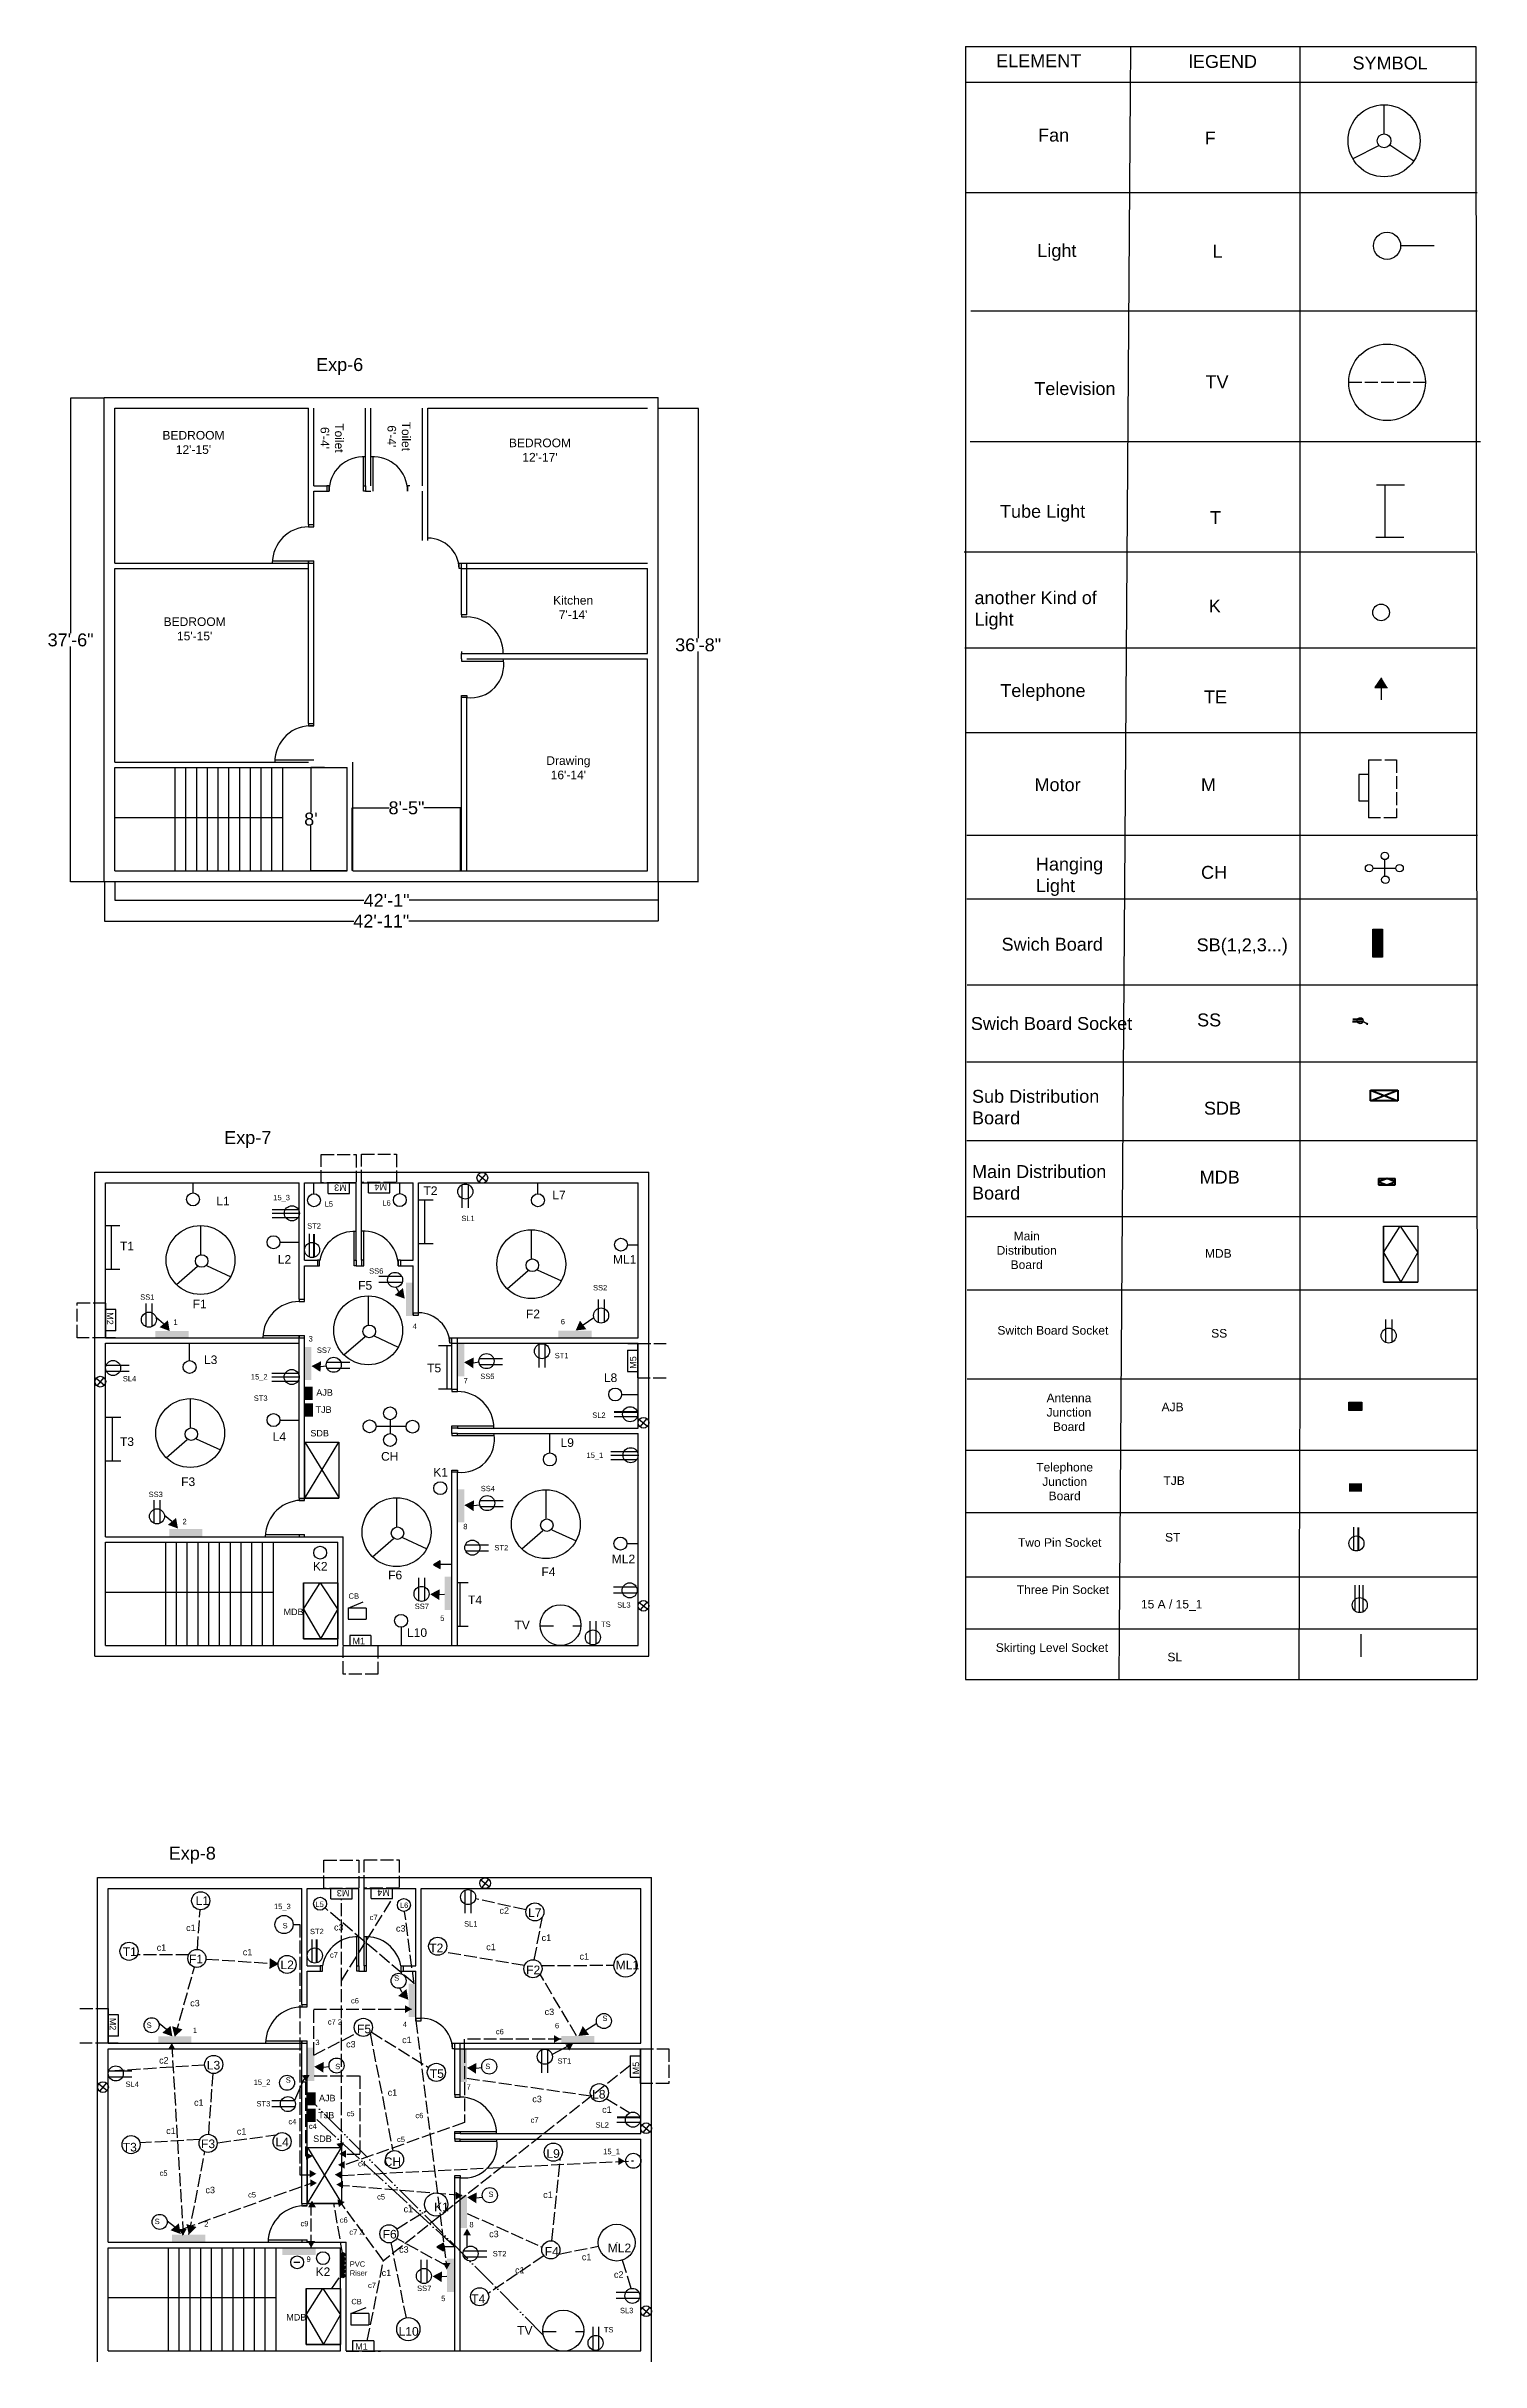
# Model space of a CAD drawing. Header units: inches. Extents: x -6 to 26340, y -2 to 27929.
# Drawn here: x 25007 to 26340, y 25777 to 27929 of the extents above; entities outside this region: 1.
import ezdxf

# ---------------------------------------------------------------- set-up
doc = ezdxf.new("R2010")
doc.units = ezdxf.units.IN
doc.header["$MEASUREMENT"] = 0
for name, pattern in [('ACAD_ISO02W100', [15, 12, -3]), ('ACAD_ISO03W100', [30, 12, -18]), ('ACAD_ISO04W100', [30, 24, -3, 0, -3]), ('ACAD_ISO05W100', [33, 24, -3, 0, -3, 0, -3])]:
    doc.linetypes.add(name, pattern=pattern)
for name, color, linetype in [('Layer1', 7, 'ACAD_ISO02W100'), ('Layer2', 220, 'Continuous'), ('Layer3', 3, 'ACAD_ISO02W100')]:
    doc.layers.add(name, color=color, linetype=linetype)
doc.styles.get("Standard").update_dxf_attribs({"font": 'arial.ttf'})
doc.dimstyles.get("Standard").update_dxf_attribs({"dimtxt": 12, "dimasz": 0.18, "dimexe": 0.18, "dimexo": 0.0625, "dimgap": 0.09, "dimtad": 0, "dimtih": 1, "dimtoh": 1, "dimdec": 0, "dimzin": 0, "dimdsep": 46, "dimlunit": 3, "dimtxsty": 'Standard', "dimcen": 0.09, "dimadec": 0, "dimazin": 0, "dimtfac": 1, "dimtdec": 0, "dimtofl": 0, "dimtmove": 0, "dimatfit": 3, "dimfxl": 1, "dimtolj": 1, "dimtzin": 0, "dimarcsym": 0})

msp = doc.modelspace()

# ---------------------------------------------------------------- texts
for s, insert, char_height, width, attachment_point in [('ELEMENT', (25889.8, 27921.5), 12, 4.588, 1), ('lEGEND', (26069, 27920.8), 12, 4.588, 1), ('Fan', (25928.8, 27852.4), 12, 4.588, 1), ('F', (26083.7, 27849.7), 12, 4.588, 1), ('Light', (25928.1, 27745.1), 12, 4.588, 1), ('Exp-6', (25257.7, 27631.3), 12, 62.047, 4), ('Television', (25925.3, 27616.8), 12, 4.588, 1), ('TV', (26084.4, 27623.1), 12, 4.588, 1), ('Tube Light', (25893.4, 27502.7), 12, 85.814, 1), ('T', (26088.6, 27496.9), 12, 4.588, 1), ('another Kind of Light', (25869.7, 27422.4), 12, 131.031, 1), ('K', (26087.5, 27414.7), 12, 4.588, 1), ('Telephone', (25893.7, 27336.1), 12, 4.588, 1), ('TE', (26083, 27330.2), 12, 4.588, 1), ('Motor', (25925.5, 27248.6), 12, 4.588, 1), ('M', (26080.2, 27248.6), 12, 26.873, 1), ('Hanging Light', (25926.8, 27174.8), 12, 29.282, 1), ('CH', (26080.3, 27167.1), 12, 26.873, 1), ('Swich Board', (25894.9, 27100.3), 12, 98.549, 1), ('SB(1,2,3...)', (26076.2, 27099.7), 12, 26.873, 1), ('Swich Board Socket', (25866.3, 27026.6), 12, 156.926, 1), ('SS', (26076.6, 27029.9), 12, 26.873, 1), ('Sub Distribution Board', (25867.4, 26958.9), 12, 138.761, 1), ('SDB', (26083, 26947.9), 12, 26.873, 1), ('Exp-7', (25172.3, 26912.8), 12, 62.047, 4), ('Main Distribution Board', (25867.4, 26889), 12, 127.067, 1), ('MDB', (26079, 26883.8), 12, 26.873, 1), ('L1', (25165, 26855.6), 8, 29.423, 4), ('15_3', (25233.4, 26858.1), 5, 30.315, 6), ('T2', (25357.5, 26865.2), 8, 29.423, 4), ('L7', (25477.3, 26861.3), 8, 29.423, 4), ('L5', (25265.6, 26852.8), 5, 48.356, 4), ('L6', (25319.3, 26853.8), 5, 48.356, 4), ('SL1', (25405.2, 26839.4), 5, 30.315, 6), ('T1', (25075.4, 26813.7), 8, 29.423, 4), ('ST2', (25262.2, 26832.4), 5, 30.315, 6), ('Main Distribution Board', (25918.2, 26792.3), 8, 61.579, 8), ('L2', (25222.1, 26801.3), 8, 29.423, 4), ('ML1', (25533.7, 26801.3), 8, 33.304, 4), ('MDB', (26083.9, 26806.9), 8, 29.423, 4), ('F5', (25309.8, 26777.1), 8, 30.315, 6), ('SS6', (25320.2, 26790.5), 5, 30.315, 6), ('SS2', (25528.3, 26775), 5, 30.315, 6), ('SS1', (25107.4, 26766.3), 5, 30.315, 6), ('F1', (25156, 26759.9), 8, 30.315, 6), ('F2', (25465.8, 26750.7), 8, 30.315, 6), ('1', (25128.9, 26743), 5, 30.315, 6), ('4', (25351.3, 26739.1), 5, 30.315, 6), ('6', (25489, 26743.5), 5, 30.315, 6), ('SS', (26089.7, 26732.6), 8, 29.423, 4), ('L3', (25153.5, 26708), 8, 29.423, 4), ('3', (25254.6, 26727.5), 5, 30.315, 6), ('SS7', (25271.6, 26716.9), 5, 30.315, 6), ('ST1', (25492.3, 26711.9), 5, 30.315, 6), ('SL4', (25090.5, 26690.4), 5, 30.315, 6), ('15_2', (25212.6, 26691.5), 5, 30.315, 6), ('T5', (25360.9, 26700.3), 8, 29.423, 4), ('7', (25398.7, 26688.5), 5, 30.315, 6), ('SS5', (25423.5, 26692.6), 5, 30.315, 6), ('L8', (25525.2, 26691.3), 8, 29.423, 4), ('ST3', (25212.6, 26672.3), 5, 30.315, 6), ('AJB', (25257.9, 26680.6), 6, 29.423, 1), ('AJB', (26043.6, 26668.2), 8, 29.423, 1), ('TJB', (25257.2, 26664.7), 6, 29.423, 1), ('SL2', (25526.8, 26656.5), 5, 30.315, 6), ('T3', (25075.4, 26631.9), 8, 29.423, 4), ('L4', (25217.3, 26636.7), 8, 29.423, 4), ('SDB', (25252.4, 26642.8), 6, 29.423, 1), ('L9', (25484.9, 26631), 8, 29.423, 4), ('CH', (25334.2, 26618.2), 8, 30.315, 6), ('K1', (25366.6, 26603.5), 8, 38.147, 4), ('15_1', (25524.6, 26618.6), 5, 30.315, 6), ('SS3', (25115.2, 26582.9), 5, 30.315, 6), ('F3', (25145.3, 26594.6), 8, 30.315, 6), ('SS4', (25424, 26588.3), 5, 30.315, 6), ('TJB', (26045.3, 26599.7), 8, 29.423, 1), ('2', (25137.4, 26557.7), 5, 30.315, 6), ('8', (25398.4, 26553), 5, 30.315, 6), ('ST', (26061.1, 26543), 8, 30.315, 6), ('K2', (25254.7, 26516.1), 8, 38.147, 4), ('ST2', (25436.3, 26533.3), 5, 30.315, 6), ('F4', (25480.2, 26511), 8, 30.315, 6), ('ML2', (25532.5, 26522.9), 8, 33.304, 4), ('F6', (25337.7, 26507.9), 8, 30.315, 6), ('MDB', (25227.4, 26476.7), 6, 29.423, 1), ('CB', (25297.6, 26488.4), 5, 30.315, 6), ('SS7', (25362.6, 26478.8), 5, 30.315, 6), ('T4', (25398.9, 26484.9), 8, 29.423, 4), ('SL3', (25550, 26480.1), 5, 30.315, 6), ('L10', (25342.2, 26454.4), 8, 29.423, 4), ('5', (25377, 26467.8), 5, 30.315, 6), ('TV', (25442.1, 26461.6), 8, 29.423, 4), ('TS', (25522.6, 26462.2), 5, 29.423, 4), ('M1', (25297.3, 26446.6), 6, 29.423, 5), ('SL', (26062.7, 26431.7), 8, 30.315, 6), ('Exp-8', (25120.7, 26247.6), 12, 62.047, 4), ('L1', (25145.8, 26205.3), 8, 29.423, 4), ('15_3', (25234.1, 26199.2), 5, 30.315, 6), ('L5', (25257.1, 26201.9), 5, 48.356, 4), ('L6', (25335.6, 26201), 5, 48.356, 4), ('c2', (25437, 26196), 6, 30.315, 6), ('L7', (25454.8, 26194.2), 8, 29.423, 4), ('c1', (25145.7, 26180), 6, 30.315, 6), ('S', (25231.2, 26182), 5, 26.982, 6), ('ST2', (25264.8, 26176.6), 5, 30.315, 6), ('c3', (25283.2, 26180.5), 6, 30.315, 6), ('c3', (25340.8, 26179.5), 6, 30.315, 6), ('SL1', (25407.7, 26183.7), 5, 30.315, 6), ('c1', (25476.2, 26170.8), 6, 30.315, 6), ('T1', (25078, 26157.9), 8, 29.423, 4), ('c1', (25118.4, 26161.7), 6, 30.315, 6), ('F1', (25152.6, 26151), 8, 30.315, 6), ('c1', (25198.4, 26157.4), 6, 30.315, 6), ('L2', (25224.6, 26145.6), 8, 29.423, 4), ('T2', (25362.9, 26161.4), 8, 29.423, 4), ('c1', (25424.7, 26162.2), 6, 30.315, 6), ('c1', (25511.4, 26153.4), 6, 30.315, 6), ('ML1', (25536.2, 26145.5), 8, 33.304, 4), ('S', (25334.9, 26133.3), 5, 26.982, 6), ('F2', (25466, 26140.9), 8, 30.315, 6), ('c3', (25149.5, 26110), 6, 30.315, 6), ('S', (25104.8, 26089.5), 5, 26.982, 6), ('1', (25147.1, 26084.8), 5, 30.315, 6), ('F5', (25308.8, 26086), 8, 30.315, 6), ('4', (25342.2, 26090.3), 5, 30.315, 6), ('c3', (25479, 26101.9), 6, 30.315, 6), ('6', (25483.6, 26089.1), 5, 30.315, 6), ('S', (25528.5, 26095.9), 5, 26.982, 6), ('3', (25260.9, 26073.5), 5, 30.315, 6), ('c3', (25294.4, 26071.8), 6, 30.315, 6), ('c1', (25346.5, 26075.8), 6, 30.315, 6), ('c2', (25120.6, 26056.8), 6, 30.315, 6), ('L3', (25156.1, 26052.3), 8, 29.423, 4), ('S', (25280.1, 26051.1), 5, 26.982, 6), ('T5', (25363.4, 26044.5), 8, 29.423, 4), ('S', (25419.6, 26051.2), 5, 26.982, 6), ('ST1', (25494.9, 26056.2), 5, 30.315, 6), ('SL4', (25093, 26034.6), 5, 30.315, 6), ('c1', (25153.1, 26017.6), 6, 30.315, 6), ('15_2', (25215.2, 26035.8), 5, 30.315, 6), ('S', (25234.1, 26038.5), 5, 26.982, 6), ('AJB', (25260.4, 26024.8), 6, 29.423, 1), ('c1', (25333.1, 26026.9), 6, 30.315, 6), ('7', (25401.5, 26032.2), 5, 30.315, 6), ('c3', (25467.5, 26020.9), 6, 30.315, 6), ('L8', (25514.3, 26025.3), 8, 29.423, 4), ('ST3', (25215.1, 26016.5), 5, 30.315, 6), ('TJB', (25259.7, 26008.9), 6, 29.423, 1), ('SL2', (25529.9, 25996.8), 5, 30.315, 6), ('c1', (25532.4, 26011), 6, 30.315, 6), ('T3', (25078, 25976.1), 8, 29.423, 4), ('c1', (25127.2, 25991.3), 6, 30.315, 6), ('F3', (25163.8, 25979.2), 8, 30.315, 6), ('c1', (25192.9, 25990.8), 6, 30.315, 6), ('L4', (25219.9, 25980.9), 8, 29.423, 4), ('SDB', (25255, 25987), 6, 29.423, 1), ('CH', (25336.7, 25962.5), 8, 30.315, 6), ('L9', (25471.8, 25970.2), 8, 29.423, 4), ('15_1', (25540.1, 25971.4), 5, 30.315, 6), ('c3', (25163.7, 25936.3), 6, 30.315, 6), ('S', (25422.6, 25932.3), 5, 30.315, 6), ('c1', (25477.6, 25931.9), 6, 30.315, 6), ('c1', (25347.9, 25918.6), 6, 30.315, 6), ('K1', (25367.4, 25920.6), 8, 38.147, 4), ('S', (25112.3, 25907.1), 5, 26.982, 6), ('2', (25157.5, 25904.7), 5, 30.315, 6), ('F6', (25332.6, 25895.2), 8, 30.315, 6), ('8', (25404.1, 25904.1), 5, 30.315, 6), ('c3', (25427.4, 25895.4), 6, 30.315, 6), ('9', (25252.7, 25872), 5, 30.315, 6), ('{\\C6;PVC Riser}', (25289, 25870), 5, 29.423, 1), ('c3', (25343.7, 25881), 6, 30.315, 6), ('ST2', (25434.7, 25877.1), 5, 30.315, 6), ('F4', (25483.3, 25879.2), 8, 30.315, 6), ('c1', (25513.6, 25874), 6, 30.315, 6), ('ML2', (25528.8, 25882.5), 8, 33.304, 4), ('K2', (25257.2, 25860.3), 8, 38.147, 4), ('c1', (25327.5, 25859.3), 6, 30.315, 6), ('c1', (25451.5, 25861.8), 6, 30.315, 6), ('c2', (25543.4, 25857.7), 6, 30.315, 6), ('CB', (25300.2, 25832.6), 5, 30.315, 6), ('SS7', (25364.8, 25844.9), 5, 30.315, 6), ('5', (25377.9, 25835.5), 5, 30.315, 6), ('T4', (25401.9, 25835.2), 8, 29.423, 4), ('SL3', (25552.6, 25824.3), 5, 30.315, 6), ('MDB', (25230, 25821), 6, 29.423, 1), ('L10', (25334.4, 25804.8), 8, 29.423, 4), ('TV', (25444.6, 25805.8), 8, 29.423, 4), ('TS', (25525.2, 25806.4), 5, 29.423, 4), ('M1', (25299.9, 25790.9), 6, 29.423, 5)]:
    msp.add_mtext(s, dxfattribs=dict(insert=insert, char_height=char_height, width=width, attachment_point=attachment_point))
at = {"char_height": 12, "attachment_point": 1}
for s, insert in [('SYMBOL', (26221.1, 27919.4)), ('L', (26091, 27744.4))]:
    msp.add_mtext(s, dxfattribs=dict(at, insert=insert))
at = {"linetype": 'ACAD_ISO03W100', "char_height": 8, "width": 88.568, "attachment_point": 2}
for s, insert in [("BEDROOM\\P12'-15'", (25143.7, 27571.4)), ("BEDROOM\\P12'-17'", (25465.8, 27564.3)), ("BEDROOM\\P15'-15'", (25144.8, 27398.1)), ("Kitchen\\P7'-14'", (25496.6, 27418)), ("Drawing\\P16'-14'", (25492.2, 27269))]:
    msp.add_mtext(s, dxfattribs=dict(at, insert=insert))
at = {"linetype": 'ACAD_ISO03W100', "char_height": 8, "width": 88.568, "attachment_point": 2, "rotation": 270}
for insert in [(25283.2, 27564.9), (25345.4, 27566.4)]:
    msp.add_mtext("Toilet\\P6'-4'", dxfattribs=dict(at, insert=insert))
at = {"char_height": 6, "width": 29.423, "attachment_point": 5}
for s, insert, rotation in [('M3', (25280.3, 26868), 180), ('M4', (25317.8, 26868.4), 180), ('M2', (25066.2, 26746.4), 270), ('M5', (25552.4, 26705.5), 90), ('M3', (25282.8, 26212.3), 180), ('M4', (25320.4, 26212.6), 180), ('M2', (25068.8, 26090.6), 270), ('M5', (25555, 26049.7), 90)]:
    msp.add_mtext(s, dxfattribs=dict(at, insert=insert, rotation=rotation))
at = {"layer": 'Layer1', "color": 0, "linetype": 'Continuous', "lineweight": 25, "char_height": 8}
for s, insert, width, attachment_point in [('Switch Board Socket', (25891, 26739.4), 116.109, 1), ('Antenna Junction Board', (25957.5, 26676.6), 10.144, 2), ('Telephone Junction Board', (25953.5, 26612.2), 10.144, 2), ('Two Pin Socket', (25910.1, 26542.2), 116.109, 1), ('Three Pin Socket', (25909, 26498.3), 116.109, 1), ('15 A / 15_1', (26024.4, 26484.9), 312.449, 1), ('Skirting Level Socket', (25889.5, 26444.5), 116.109, 1)]:
    msp.add_mtext(s, dxfattribs=dict(at, insert=insert, width=width, attachment_point=attachment_point))
at = {"layer": 'Layer1', "color": 1, "linetype": 'ACAD_ISO02W100', "lineweight": 25, "char_height": 5, "width": 9.032, "attachment_point": 1}
for s, insert in [('c6', (25290.1, 26114.8)), ('c6', (25424.8, 26086.1)), ('c5', (25286, 26009.9)), ('c6', (25350, 26008.1)), ('c5', (25332.9, 25985.9)), ('c5', (25112.2, 25954.5)), ('c5', (25194.5, 25934.4)), ('c5', (25314.4, 25932.5)), ('c6', (25279.7, 25910.9))]:
    msp.add_mtext(s, dxfattribs=dict(at, insert=insert))
at = {"layer": 'Layer3', "color": 3, "linetype": 'ACAD_ISO02W100', "lineweight": 25, "char_height": 5, "attachment_point": 1}
for s, insert, width in [('c7 ', (25307.5, 26192.2), 20.552), ('c7 ', (25270.6, 26157.3), 20.552), ('c7 2', (25268.6, 26095.1), 20.552), ('c4', (25232, 26002.4), 13.654), ('c7', (25457.1, 26003.8), 21.806), ('c4', (25250.9, 25998.1), 13.654), ('c4', (25296.7, 25963.2), 13.654), ('{\\C4;c9}', (25243.2, 25907.6), 20.552), ('c7 2', (25288.6, 25899.7), 20.552), ('c7', (25306, 25850.2), 21.806)]:
    msp.add_mtext(s, dxfattribs=dict(at, insert=insert, width=width))

# ---------------------------------------------------------------- blocks, each defined once
blk = doc.blocks.new('*D10')
at = {"color": 0, "lineweight": -2, "transparency": 16777216}
for p, q in [((25060.9, 27602), (25029.4, 27602)), ((25029.5, 27601.8), (25029.5, 27383.3)), ((25029.5, 27152.4), (25029.5, 27370.9)), ((25060.9, 27152.3), (25029.4, 27152.3))]:
    blk.add_line(p, q, dxfattribs=at)
at = {"color": 0, "lineweight": 20, "transparency": 16777216}
for points in [[(25029.5, 27601.8), (25029.6, 27601.8), (25029.5, 27602)], [(25029.5, 27152.4), (25029.6, 27152.4), (25029.5, 27152.3)]]:
    blk.add_solid(points, dxfattribs=at)
at = {"layer": 'Defpoints', "color": 0, "lineweight": 20, "transparency": 16777216}
for p in [(25061, 27602), (25029.5, 27152.3), (25061, 27152.3)]:
    blk.add_point(p, dxfattribs=at)
at = {"color": 0, "transparency": 16777216, "insert": (25029.5, 27377.1), "char_height": 12, "attachment_point": 5}
blk.add_mtext('\\A1;37\'-6"', dxfattribs=at)
blk = doc.blocks.new('*D11')
at = {"color": 0, "lineweight": -2, "transparency": 16777216}
for p, q in [((25291.3, 27162.8), (25291.3, 27221.2)), ((25291.5, 27221), (25325.6, 27221)), ((25391.8, 27221), (25357.7, 27221)), ((25392, 27162.8), (25392, 27221.2))]:
    blk.add_line(p, q, dxfattribs=at)
at = {"color": 0, "lineweight": 20, "transparency": 16777216}
for points in [[(25291.5, 27221), (25291.5, 27220.9), (25291.3, 27221)], [(25391.8, 27221), (25391.8, 27220.9), (25392, 27221)]]:
    blk.add_solid(points, dxfattribs=at)
at = {"layer": 'Defpoints', "color": 0, "lineweight": 20, "transparency": 16777216}
for p in [(25392, 27221), (25291.3, 27162.8), (25392, 27162.8)]:
    blk.add_point(p, dxfattribs=at)
at = {"color": 0, "transparency": 16777216, "insert": (25341.7, 27221), "char_height": 12, "attachment_point": 5}
blk.add_mtext('\\A1;8\'-5"', dxfattribs=at)
blk = doc.blocks.new('*D12')
at = {"color": 0, "lineweight": -2, "transparency": 16777216}
for p, q in [((25575.8, 27592.5), (25613, 27592.5)), ((25612.8, 27592.3), (25612.8, 27378.7)), ((25612.8, 27152.7), (25612.8, 27366.3)), ((25575.8, 27152.5), (25613, 27152.5))]:
    blk.add_line(p, q, dxfattribs=at)
at = {"color": 0, "lineweight": 20, "transparency": 16777216}
for points in [[(25612.8, 27592.3), (25612.8, 27592.3), (25612.8, 27592.5)], [(25612.8, 27152.7), (25612.8, 27152.7), (25612.8, 27152.5)]]:
    blk.add_solid(points, dxfattribs=at)
at = {"layer": 'Defpoints', "color": 0, "lineweight": 20, "transparency": 16777216}
for p in [(25575.7, 27592.5), (25575.7, 27152.5), (25612.8, 27152.5)]:
    blk.add_point(p, dxfattribs=at)
at = {"color": 0, "transparency": 16777216, "insert": (25612.8, 27372.5), "char_height": 12, "attachment_point": 5}
blk.add_mtext('\\A1;36\'-8"', dxfattribs=at)
blk = doc.blocks.new('*D13')
at = {"color": 0, "lineweight": -2, "transparency": 16777216}
for p, q in [((25060.9, 27152.2), (25060.9, 27115.6)), ((25575.7, 27152.5), (25575.7, 27115.6)), ((25061.1, 27115.8), (25292.7, 27115.8)), ((25575.5, 27115.8), (25343.9, 27115.8))]:
    blk.add_line(p, q, dxfattribs=at)
at = {"color": 0, "lineweight": 20, "transparency": 16777216}
for points in [[(25061.1, 27115.8), (25061.1, 27115.8), (25060.9, 27115.8)], [(25575.5, 27115.8), (25575.5, 27115.8), (25575.7, 27115.8)]]:
    blk.add_solid(points, dxfattribs=at)
at = {"layer": 'Defpoints', "color": 0, "lineweight": 20, "transparency": 16777216}
for p in [(25060.9, 27152.3), (25575.7, 27152.5), (25575.7, 27115.8)]:
    blk.add_point(p, dxfattribs=at)
at = {"color": 0, "transparency": 16777216, "insert": (25318.3, 27115.8), "char_height": 12, "attachment_point": 5}
blk.add_mtext('\\A1;42\'-11"', dxfattribs=at)
blk = doc.blocks.new('*D14')
at = {"color": 0, "lineweight": -2, "transparency": 16777216}
for p, q in [((25070.7, 27152.5), (25070.7, 27135)), ((25575.7, 27152.5), (25575.7, 27135)), ((25070.9, 27135.1), (25302.2, 27135.1)), ((25575.5, 27135.1), (25344.1, 27135.1))]:
    blk.add_line(p, q, dxfattribs=at)
at = {"color": 0, "lineweight": 20, "transparency": 16777216}
for points in [[(25070.9, 27135.2), (25070.9, 27135.1), (25070.7, 27135.1)], [(25575.5, 27135.2), (25575.5, 27135.1), (25575.7, 27135.1)]]:
    blk.add_solid(points, dxfattribs=at)
at = {"layer": 'Defpoints', "color": 0, "lineweight": 20, "transparency": 16777216}
for p in [(25070.7, 27152.5), (25575.7, 27152.5), (25575.7, 27135.1)]:
    blk.add_point(p, dxfattribs=at)
at = {"color": 0, "transparency": 16777216, "insert": (25323.2, 27135.1), "char_height": 12, "attachment_point": 5}
blk.add_mtext('\\A1;42\'-1"', dxfattribs=at)
blk = doc.blocks.new('*D15')
at = {"color": 0, "lineweight": -2, "transparency": 16777216}
for p, q in [((25265.5, 27258.5), (25252.7, 27258.5)), ((25252.9, 27258.3), (25252.9, 27216.7)), ((25252.9, 27162.7), (25252.9, 27204.3)), ((25286.6, 27162.5), (25252.7, 27162.5))]:
    blk.add_line(p, q, dxfattribs=at)
at = {"color": 0, "lineweight": 20, "transparency": 16777216}
for points in [[(25252.8, 27258.3), (25252.9, 27258.3), (25252.9, 27258.5)], [(25252.8, 27162.7), (25252.9, 27162.7), (25252.9, 27162.5)]]:
    blk.add_solid(points, dxfattribs=at)
at = {"layer": 'Defpoints', "color": 0, "lineweight": 20, "transparency": 16777216}
for p in [(25265.6, 27258.5), (25252.9, 27162.5), (25286.7, 27162.5)]:
    blk.add_point(p, dxfattribs=at)
at = {"color": 0, "transparency": 16777216, "insert": (25252.9, 27210.5), "char_height": 12, "attachment_point": 5}
blk.add_mtext("\\A1;8'", dxfattribs=at)

# ---------------------------------------------------------------- dimensions: what is measured, and where the dimension line sits
for base, p1, p2, picture, middle in [((25029.5, 27152.3), (25061, 27602), (25061, 27152.3), '*D10', (25029.5, 27377.1)), ((25612.8, 27152.5), (25575.7, 27592.5), (25575.7, 27152.5), '*D12', (25612.8, 27372.5)), ((25252.9, 27162.5), (25265.6, 27258.5), (25286.7, 27162.5), '*D15', (25252.9, 27210.5))]:
    dim = msp.add_linear_dim(base=base, p1=p1, p2=p2, angle=90, dimstyle='Standard')
    dim.commit()
    dim.dimension.update_dxf_attribs({"geometry": picture, "text_midpoint": middle})
for base, p1, p2, picture, middle in [((25392, 27221), (25291.3, 27162.8), (25392, 27162.8), '*D11', (25341.7, 27221)), ((25575.7, 27115.8), (25060.9, 27152.3), (25575.7, 27152.5), '*D13', (25318.3, 27115.8)), ((25575.7, 27135.1), (25070.7, 27152.5), (25575.7, 27152.5), '*D14', (25323.2, 27135.1))]:
    dim = msp.add_linear_dim(base=base, p1=p1, p2=p2, dimstyle='Standard')
    dim.commit()
    dim.dimension.update_dxf_attribs({"geometry": picture, "text_midpoint": middle})

# ---------------------------------------------------------------- hatches: boundary and pattern name
at = {"linetype": 'ByBlock'}
h = msp.add_hatch(color=256, dxfattribs=at)
h.dxf.hatch_style = 1
h.paths.add_polyline_path([(26248.1, 27341.9), (26241.9, 27332.9), (26253.6, 27332.9)])
h = msp.add_hatch(color=8, dxfattribs=at)
h.dxf.hatch_style = 1
h.paths.add_polyline_path([(26248.9, 27108.2), (26240.1, 27108.2), (26240.1, 27082.2), (26248.9, 27082.2)])
at = {"linetype": 'ByBlock', "true_color": 0x000000}
h = msp.add_hatch(color=18, dxfattribs=at)
h.dxf.hatch_style = 1
h.paths.add_polyline_path([(26235.2, 27020), (26234.8, 27020.9), (26234.5, 27020.5), (26234.5, 27020.5), (26234.2, 27020)])
for points in [[(25341.3, 26779.6), (25341.3, 26748.8), (25347.9, 26748.8), (25347.9, 26779.6)], [(25139.2, 26734.9), (25108.4, 26734.9), (25108.4, 26728.3), (25139.2, 26728.3)], [(25513.7, 26735.2), (25482.9, 26735.2), (25482.9, 26728.6), (25513.7, 26728.6)], [(25246.7, 26719.9), (25246.7, 26689.1), (25253.3, 26689.1), (25253.3, 26719.9)], [(25388.8, 26723.4), (25388.8, 26692.6), (25395.5, 26692.6), (25395.5, 26723.4)], [(25395.5, 26556.8), (25395.5, 26587.6), (25388.8, 26587.6), (25388.8, 26556.8)], [(25152, 26550.6), (25121.2, 26550.6), (25121.2, 26543.9), (25152, 26543.9)], [(25377.1, 26506.4), (25377.1, 26475.6), (25383.8, 26475.6), (25383.8, 26506.4)], [(25343.8, 26128), (25343.8, 26097.2), (25350.5, 26097.2), (25350.5, 26128)], [(25141.7, 26079.2), (25110.9, 26079.2), (25110.9, 26072.5), (25141.7, 26072.5)], [(25249.5, 26068.6), (25249.5, 26037.8), (25256.2, 26037.8), (25256.2, 26068.6)], [(25391.4, 26067.6), (25391.4, 26036.8), (25398.1, 26036.8), (25398.1, 26067.6)], [(25516.3, 26079.5), (25485.5, 26079.5), (25485.5, 26072.8), (25516.3, 26072.8)], [(25398, 25901), (25398, 25931.8), (25391.4, 25931.8), (25391.4, 25901)], [(25154.6, 25894.8), (25123.8, 25894.8), (25123.8, 25888.1), (25154.6, 25888.1)], [(25257.2, 25882.7), (25226.4, 25882.7), (25226.4, 25876), (25257.2, 25876)], [(25379.3, 25872.4), (25379.3, 25841.6), (25386, 25841.6), (25386, 25872.4)]]:
    msp.add_hatch(color=251).paths.add_polyline_path(points)
at = {"layer": 'Layer1', "linetype": 'Continuous', "lineweight": 25, "true_color": 0x303030}
for points in [[(25330.8, 26768.2), (25340.1, 26764.8), (25338.4, 26774.7)], [(25112.2, 26738.3), (25121.6, 26734.8), (25119.9, 26744.7)], [(25503, 26744.4), (25499, 26735.3), (25508.9, 26736.4)], [(25404.3, 26710.2), (25395.3, 26705.7), (25403.7, 26700.2)], [(25262.3, 26706.7), (25253.4, 26702.2), (25261.7, 26696.8)], [(25119.9, 26554.6), (25129.3, 26551.2), (25127.5, 26561)], [(25404.5, 26577.4), (25395.6, 26572.9), (25404, 26567.4)], [(25372.6, 26494.7), (25363.7, 26490.1), (25372.2, 26484.7)], [(25214.7, 26151.8), (25214.3, 26141.8), (25223.1, 26146.5)], [(25334, 26116.7), (25343.4, 26113.2), (25341.7, 26123.1)], [(25114.7, 26082.5), (25124.1, 26079.1), (25122.4, 26088.9)], [(25123.9, 26088.5), (25126.2, 26078.8), (25133.5, 26085.6)], [(25505.6, 26088.7), (25501.5, 26079.5), (25511.5, 26080.6)], [(25264.9, 26055.4), (25256, 26050.9), (25264.4, 26045.4)], [(25406.8, 26054.4), (25397.9, 26049.9), (25406.2, 26044.5)], [(25407, 25934), (25398.1, 25929.5), (25406.5, 25924)], [(25122.4, 25898.9), (25131.8, 25895.4), (25130.1, 25905.3)], [(25137.1, 25904.7), (25139.4, 25895), (25146.6, 25901.9)], [(25374.8, 25860.7), (25366, 25856.1), (25374.4, 25850.7)]]:
    msp.add_hatch(color=250, dxfattribs=at).paths.add_polyline_path(points)
at = {"layer": 'Layer1', "linetype": 'Continuous', "lineweight": 25}
for color, points in [(250, [(25503, 26744.4), (25499, 26735.3), (25508.9, 26736.4)]), (141, [(25254.6, 26683), (25246.8, 26683), (25246.8, 26670.8), (25254.6, 26670.8)]), (56, [(25254.8, 26667.5), (25247, 26667.5), (25247, 26655.3), (25254.8, 26655.3)]), (56, [(26217.7, 26668.6), (26217.7, 26660.8), (26229.9, 26660.8), (26229.9, 26668.6)]), (141, [(26229.9, 26660.8), (26229.9, 26668.6), (26217.7, 26668.6), (26217.7, 26660.8)]), (56, [(26229.9, 26585.4), (26229.9, 26593.2), (26217.7, 26593.2), (26217.7, 26585.4)]), (250, [(25372.6, 26494.7), (25363.7, 26490.1), (25372.2, 26484.7)]), (250, [(25505.6, 26088.7), (25501.5, 26079.5), (25511.5, 26080.6)]), (141, [(25257.2, 26027.2), (25249.4, 26027.2), (25249.4, 26015), (25257.2, 26015)]), (56, [(25257.3, 26011.8), (25249.5, 26011.8), (25249.5, 25999.5), (25257.3, 25999.5)]), (250, [(25374.8, 25860.7), (25366, 25856.1), (25374.4, 25850.7)])]:
    msp.add_hatch(color=color, dxfattribs=at).paths.add_polyline_path(points)
at = {"layer": 'Layer1', "linetype": 'ByBlock', "lineweight": 25}
for color, points in [(7, [(25373.1, 26521.1), (25366.9, 26517.5), (25373.1, 26514)]), (7, [(25493.1, 26065.8), (25496.4, 26072.1), (25489.3, 26071.8)]), (7, [(25248.3, 26036.9), (25251.7, 26043.3), (25244.5, 26043)]), (7, [(25401.6, 25894.3), (25398, 25900.5), (25394.5, 25894.3)]), (6, [(25280.4, 25868.4, 1), (25284.4, 25868.4, 1)]), (6, [(25280.5, 25876.1, 1), (25284.5, 25876.1, 1)]), (6, [(25280.5, 25872.2, 1), (25284.5, 25872.2, 1)]), (7, [(25376, 25887), (25369.8, 25883.4), (25376, 25879.9)]), (6, [(25280.5, 25864.5, 1), (25284.5, 25864.5, 1)]), (6, [(25280.5, 25860.6, 1), (25284.5, 25860.6, 1)]), (6, [(25280.5, 25856.8, 1), (25284.5, 25856.8, 1)])]:
    msp.add_hatch(color=color, dxfattribs=at).paths.add_polyline_path(points)
at = {"layer": 'Layer1', "linetype": 'ACAD_ISO02W100', "lineweight": 25}
for color, points in [(1, [(25346.6, 26104.5), (25340.4, 26108), (25340.4, 26100.9)]), (1, [(25123.5, 26072.9), (25119.9, 26066.7), (25127.1, 26066.7)]), (1, [(25485, 26076.7), (25478.8, 26080.3), (25478.8, 26073.1)]), (1, [(25278.1, 25959.7), (25284.3, 25956.1), (25284.3, 25963.3)]), (1, [(25279.3, 25969.9), (25285.5, 25966.3), (25285.5, 25973.5)]), (1, [(25258.4, 25942.8), (25252.2, 25946.4), (25252.2, 25939.3)]), (1, [(25276.5, 25941.4), (25282.7, 25937.8), (25282.7, 25944.9)]), (1, [(25393.7, 25931), (25387.5, 25934.6), (25387.5, 25927.4)]), (4, [(25250.3, 25920.3), (25257.5, 25920.3), (25253.9, 25926.5)]), (1, [(25137.3, 25900), (25130.2, 25900), (25133.8, 25893.8)]), (4, [(25256.7, 25888.9), (25249.5, 25888.9), (25253.1, 25882.7)]), (1, [(25382.7, 25868.6), (25375.5, 25868.6), (25379.1, 25862.4)])]:
    msp.add_hatch(color=color, dxfattribs=at).paths.add_polyline_path(points)
at = {"layer": 'Layer3', "linetype": 'ACAD_ISO02W100', "lineweight": 25}
for points in [[(25276.5, 25979.2), (25281.2, 25973.9), (25283.5, 25980.7)], [(25248.3, 25964.3), (25254.5, 25967.8), (25248.3, 25971.4)], [(25285.5, 25966.3), (25285.5, 25973.5), (25279.3, 25969.9)], [(25538.6, 25959.5), (25544.8, 25963.1), (25538.6, 25966.7)], [(25251.7, 25947.8), (25257.9, 25951.4), (25251.7, 25955)], [(25281.4, 25954), (25275.1, 25950.6), (25281.2, 25946.8)], [(25278.9, 25920.4), (25284.3, 25925.2), (25277.5, 25927.5)]]:
    msp.add_hatch(color=256, dxfattribs=at).paths.add_polyline_path(points)

# ---------------------------------------------------------------- linework, layer by layer
for p, q in [((25861.2, 27928.9), (25861.2, 26411)), ((25861.2, 27928.9), (26335.8, 27928.9)), ((26014.8, 27928.9), (26003.9, 26411)), ((26172.2, 27928.9), (26172.2, 26683.4)), ((26335.8, 27928.9), (26336.8, 26672.6)), ((25862.2, 27895.5), (26336.8, 27895.5)), ((26250.4, 27847.6), (26250.4, 27874.6)), ((26245.8, 27836.6), (26221.4, 27824.3)), ((26255.7, 27837.5), (26278.2, 27822.5)), ((25862.2, 27793), (26336.8, 27793)), ((25866.4, 27683.1), (26336.8, 27683.1)), ((25060.7, 27152.5), (25060.7, 27602.5)), ((25060.7, 27602.5), (25575.7, 27602.5)), ((25070.7, 27448.5), (25070.7, 27592.5)), ((25070.7, 27592.5), (25250.7, 27592.5)), ((25250.7, 27484.5), (25250.7, 27592.5)), ((25255.7, 27520.5), (25255.7, 27592.5)), ((25303.7, 27520.5), (25303.7, 27592.5)), ((25308.7, 27520.5), (25308.7, 27592.5)), ((25356.7, 27520.5), (25356.7, 27592.5)), ((25361.7, 27469.5), (25361.7, 27592.5)), ((25361.7, 27592.5), (25565.7, 27592.5)), ((25575.7, 27152.5), (25575.7, 27602.5)), ((25865.6, 27561.5), (26340.2, 27561.5)), ((25301.7, 27515.5), (25301.7, 27547.5)), ((25310.7, 27515.5), (25310.7, 27547.5)), ((25255.7, 27520.5), (25267.7, 27520.5)), ((25255.7, 27484.5), (25255.7, 27515.5)), ((25255.7, 27515.5), (25267.7, 27515.5)), ((25267.7, 27520.5), (25267.7, 27515.5)), ((25269.7, 27520.5), (25267.7, 27520.5)), ((25267.7, 27520.5), (25267.7, 27520.5)), ((25267.7, 27515.5), (25269.7, 27515.5)), ((25269.7, 27515.5), (25269.7, 27520.5)), ((25301.7, 27520.5), (25303.7, 27520.5)), ((25303.7, 27515.5), (25301.7, 27515.5)), ((25303.7, 27520.5), (25303.7, 27515.5)), ((25303.7, 27515.5), (25308.7, 27515.5)), ((25344.7, 27520.5), (25342.7, 27520.5)), ((25342.7, 27520.5), (25342.7, 27515.5)), ((25356.7, 27469.5), (25356.7, 27515.5)), ((25250.7, 27484.5), (25255.7, 27484.5)), ((25250.7, 27484.5), (25250.7, 27482.2)), ((25255.7, 27482.2), (25255.7, 27484.5)), ((25250.7, 27482.2), (25255.7, 27482.2)), ((25070.7, 27448.5), (25250.7, 27448.5)), ((25070.7, 27263.5), (25070.7, 27443.5)), ((25070.7, 27443.5), (25250.7, 27443.5)), ((25070.7, 27443.5), (25250.7, 27443.5)), ((25217.1, 27450.7), (25255.7, 27450.7)), ((25250.7, 27450.7), (25250.7, 27448.5)), ((25250.7, 27450.7), (25250.7, 27448.5)), ((25250.7, 27448.5), (25250.7, 27450.7)), ((25250.7, 27443.5), (25250.7, 27448.5)), ((25250.7, 27448.5), (25255.7, 27448.5)), ((25250.7, 27448.5), (25255.7, 27448.5)), ((25250.7, 27364.5), (25250.7, 27443.5)), ((25255.7, 27448.5), (25255.7, 27450.7)), ((25255.7, 27299.5), (25255.7, 27448.5)), ((25390.7, 27443.5), (25390.7, 27448.5)), ((25390.7, 27448.5), (25392.7, 27448.5)), ((25392.7, 27443.5), (25390.7, 27443.5)), ((25392.7, 27448.5), (25565.7, 27448.5)), ((25392.7, 27443.5), (25392.7, 27448.5)), ((25392.7, 27400.5), (25392.7, 27443.5)), ((25392.7, 27443.5), (25397.7, 27443.5)), ((25397.7, 27443.5), (25397.7, 27448.5)), ((25397.7, 27400.5), (25397.7, 27443.5)), ((25397.7, 27443.5), (25565.7, 27443.5)), ((25565.7, 27364.5), (25565.7, 27443.5)), ((25860.1, 27458.9), (26334.7, 27458.9)), ((25397.7, 27400.5), (25392.7, 27400.5)), ((25392.7, 27400.5), (25392.7, 27398.5)), ((25392.7, 27398.5), (25397.7, 27398.5)), ((25397.7, 27400.5), (25397.7, 27400.5)), ((25250.7, 27359.5), (25250.7, 27364.5)), ((25250.7, 27299.5), (25250.7, 27359.5)), ((25392.7, 27366.5), (25392.7, 27364.5)), ((25392.7, 27359.5), (25392.7, 27364.5)), ((25392.7, 27359.5), (25392.7, 27364.5)), ((25392.7, 27364.5), (25397.7, 27364.5)), ((25392.7, 27359.5), (25392.7, 27357.5)), ((25392.7, 27357.5), (25432, 27357.5)), ((25397.7, 27364.5), (25565.7, 27364.5)), ((25397.7, 27359.5), (25565.7, 27359.5)), ((25565.7, 27162.5), (25565.7, 27359.5)), ((25860.7, 27369.7), (26335.3, 27369.7)), ((25392.7, 27323.5), (25392.7, 27325.5)), ((25392.7, 27325.5), (25397.7, 27325.5)), ((25392.7, 27162.5), (25392.7, 27323.5)), ((25392.7, 27162.5), (25392.7, 27323.5)), ((25397.7, 27323.5), (25392.7, 27323.5)), ((25397.7, 27325.5), (25397.7, 27323.5)), ((25397.7, 27162.5), (25397.7, 27323.5)), ((25397.7, 27162.5), (25397.7, 27323.5)), ((25250.7, 27299.5), (25255.7, 27299.5)), ((25250.7, 27299.5), (25250.7, 27297.3)), ((25250.7, 27297.3), (25255.7, 27297.3)), ((25255.7, 27297.3), (25255.7, 27299.5)), ((25862.4, 27291.1), (26337, 27291.1)), ((25070.7, 27263.5), (25250.7, 27263.5)), ((25070.7, 27162.5), (25070.7, 27258.5)), ((25070.7, 27258.5), (25286.7, 27258.5)), ((25070.7, 27258.5), (25286.7, 27258.5)), ((25126.7, 27162.5), (25126.7, 27258.5)), ((25136.7, 27162.5), (25136.7, 27258.5)), ((25146.7, 27162.5), (25146.7, 27258.5)), ((25156.7, 27162.5), (25156.7, 27258.5)), ((25166.7, 27162.5), (25166.7, 27258.5)), ((25176.7, 27162.5), (25176.7, 27258.5)), ((25186.7, 27162.5), (25186.7, 27258.5)), ((25196.7, 27162.5), (25196.7, 27258.5)), ((25206.7, 27162.5), (25206.7, 27258.5)), ((25216.7, 27162.5), (25216.7, 27258.5)), ((25219.3, 27265.7), (25255.7, 27265.7)), ((25226.7, 27162.5), (25226.7, 27258.5)), ((25286.7, 27162.5), (25286.7, 27258.5)), ((25291.7, 27162.5), (25291.7, 27263.5)), ((25070.7, 27212.2), (25226.7, 27212.2)), ((25862.5, 27195.7), (26337.2, 27195.7)), ((25070.7, 27162.5), (25286.7, 27162.5)), ((25070.7, 27162.5), (25286.7, 27162.5)), ((25291.7, 27162.5), (25565.7, 27162.5)), ((25060.7, 27152.5), (25575.7, 27152.5)), ((25862.7, 27136.6), (26337.3, 27136.6)), ((25862.8, 27056.5), (26337.5, 27056.5)), ((25862.5, 26985), (26337.1, 26985)), ((25862.6, 26911.8), (26337.2, 26911.8)), ((25052, 26432.5), (25052, 26882.5)), ((25052, 26882.5), (25567, 26882.5)), ((25567, 26432.5), (25567, 26882.5)), ((25062, 26728.5), (25062, 26872.5)), ((25062, 26872.5), (25242, 26872.5)), ((25143.3, 26862.7), (25143.3, 26872.5)), ((25242, 26764.5), (25242, 26872.5)), ((25247, 26800.5), (25247, 26872.5)), ((25247, 26872.5), (25295, 26872.5)), ((25255.7, 26861.9), (25255.7, 26872.5)), ((25268.9, 26862.7), (25268.9, 26872)), ((25295, 26800.5), (25295, 26872.5)), ((25300, 26800.5), (25300, 26872.5)), ((25300, 26872.5), (25348, 26872.5)), ((25300, 26863.1), (25300, 26872.4)), ((25306.4, 26863.1), (25306.4, 26872.4)), ((25335.5, 26862), (25335.5, 26872.7)), ((25348, 26800.5), (25348, 26872.5)), ((25353, 26749.5), (25353, 26872.5)), ((25353, 26872.5), (25557, 26872.5)), ((25463.9, 26861.9), (25463.9, 26872.5)), ((25557, 26728.5), (25557, 26872.5)), ((25353, 26856.7), (25366.4, 26856.7)), ((25358.4, 26856.7), (25358.4, 26816.1)), ((25862.7, 26841.1), (26337.3, 26841.1)), ((25062, 26832.8), (25075.3, 26832.8)), ((25067.3, 26832.8), (25067.3, 26792.3)), ((25150.3, 26832.8), (25150.3, 26805.6)), ((25223.6, 26817.3), (25241.2, 26817.3)), ((25293, 26795.5), (25293, 26827.5)), ((25302, 26795.5), (25302, 26827.5)), ((25457.7, 26828.9), (25457.7, 26801.6)), ((26250, 26832.2), (26250, 26780.1)), ((26250, 26780.1), (26250, 26832.2)), ((26250, 26832.2), (26281.8, 26832.2)), ((26281.8, 26832.2), (26281.8, 26780.1)), ((25127.9, 26778), (25147.4, 26795)), ((25155.8, 26795.7), (25178.3, 26785.2)), ((25247, 26800.5), (25259, 26800.5)), ((25247, 26764.5), (25247, 26795.5)), ((25247, 26795.5), (25259, 26795.5)), ((25259, 26800.5), (25259, 26795.5)), ((25261, 26800.5), (25259, 26800.5)), ((25259, 26800.5), (25259, 26800.5)), ((25259, 26795.5), (25261, 26795.5)), ((25261, 26795.5), (25261, 26800.5)), ((25293, 26800.5), (25295, 26800.5)), ((25295, 26795.5), (25293, 26795.5)), ((25295, 26800.5), (25295, 26795.5)), ((25295, 26795.5), (25300, 26795.5)), ((25300, 26800.5), (25300, 26795.5)), ((25302, 26800.5), (25300, 26800.5)), ((25300, 26795.5), (25302, 26795.5)), ((25336, 26800.5), (25334, 26800.5)), ((25334, 26800.5), (25334, 26795.5)), ((25334, 26795.5), (25336, 26795.5)), ((25336, 26800.5), (25348, 26800.5)), ((25336, 26800.5), (25336, 26795.5)), ((25336, 26795.5), (25348, 26795.5)), ((25348, 26749.5), (25348, 26795.5)), ((25353, 26816.1), (25366.4, 26816.1)), ((25546.7, 26815), (25557.5, 26815)), ((25062, 26792.3), (25075.3, 26792.3)), ((25435.2, 26774), (25454.8, 26791)), ((25463.2, 26791.7), (25485.7, 26781.3)), ((26250, 26780.1), (26281.8, 26780.1)), ((25242, 26764.5), (25247, 26764.5)), ((25242, 26764.5), (25242, 26762.2)), ((25242, 26762.2), (25246.9, 26762.2)), ((25246.9, 26762.2), (25247, 26764.5)), ((25306.1, 26767.4), (25306.1, 26740.2)), ((25348, 26751.7), (25353, 26751.7)), ((25348, 26751.7), (25348, 26749.5)), ((25352.9, 26749.5), (25353, 26751.7)), ((25862.8, 26773), (26337.4, 26773)), ((25062, 26748.3), (25062, 26728.5)), ((25071.5, 26735), (25062.2, 26735)), ((25208.3, 26730.7), (25247, 26730.7)), ((25242, 26730.7), (25242, 26728.5)), ((25242, 26730.7), (25242, 26728.5)), ((25242, 26728.5), (25242, 26730.7)), ((25247, 26728.5), (25247, 26730.7)), ((25311.6, 26730.3), (25334.1, 26719.8)), ((25348, 26749.5), (25352.9, 26749.5)), ((25062, 26728.5), (25242, 26728.5)), ((25071.3, 26728.5), (25062, 26728.5)), ((25062, 26543.5), (25062, 26723.5)), ((25062, 26723.5), (25242, 26723.5)), ((25062, 26723.5), (25242, 26723.5)), ((25140.1, 26706.9), (25140.1, 26723.5)), ((25242, 26723.5), (25242, 26728.5)), ((25242, 26728.5), (25247, 26728.5)), ((25242, 26728.5), (25247, 26728.5)), ((25242, 26644.5), (25242, 26723.5)), ((25247, 26579.5), (25247, 26728.5)), ((25283.6, 26712.6), (25303.2, 26729.6)), ((25384, 26721.1), (25371.5, 26721.1)), ((25379.5, 26680.6), (25379.5, 26721.1)), ((25382, 26723.5), (25382, 26728.5)), ((25382, 26728.5), (25384, 26728.5)), ((25384, 26723.5), (25382, 26723.5)), ((25384, 26728.5), (25557, 26728.5)), ((25384, 26723.5), (25384, 26728.5)), ((25384, 26680.5), (25384, 26723.5)), ((25384, 26723.5), (25389, 26723.5)), ((25389, 26723.5), (25389, 26728.5)), ((25389, 26680.5), (25389, 26723.5)), ((25389, 26723.5), (25557, 26723.5)), ((25547.1, 26716.9), (25556.4, 26716.9)), ((25547.4, 26723.3), (25556.7, 26723.3)), ((25556.7, 26703.5), (25556.7, 26723.3)), ((25557, 26644.5), (25557, 26723.5)), ((26336.9, 26718.6), (26336.9, 26411)), ((25862.9, 26690.3), (26337.6, 26690.3)), ((26172.2, 26690.3), (26171.3, 26411.5)), ((25140.7, 26671.9), (25140.7, 26644.6)), ((25384, 26680.6), (25371.5, 26680.6)), ((25389, 26680.5), (25384, 26680.5)), ((25384, 26680.5), (25384, 26678.5)), ((25384, 26678.5), (25389, 26678.5)), ((25389, 26678.5), (25389, 26680.5)), ((25389, 26680.5), (25389, 26680.5)), ((25541.3, 26675.8), (25557, 26675.8)), ((25062, 26654.7), (25076.1, 26654.7)), ((25068.1, 26654.7), (25068.1, 26614.2)), ((25223.6, 26652), (25241.2, 26652)), ((25242, 26639.5), (25242, 26644.5)), ((25313.4, 26646.4), (25341.3, 26646.4)), ((25326.4, 26652.3), (25326.4, 26639.5)), ((25384, 26644.5), (25384, 26646.5)), ((25384, 26646.5), (25422.9, 26646.5)), ((25384, 26639.5), (25384, 26644.5)), ((25384, 26639.5), (25384, 26644.5)), ((25389, 26644.5), (25384, 26644.5)), ((25389, 26646.5), (25389, 26644.5)), ((25389, 26644.5), (25557, 26644.5)), ((25118.2, 26617), (25137.8, 26634)), ((25146.2, 26634.7), (25168.7, 26624.3)), ((25242, 26579.5), (25242, 26639.5)), ((25247, 26631.6), (25247, 26579.5)), ((25247, 26579.5), (25247, 26631.6)), ((25247, 26631.6), (25278.8, 26631.6)), ((25247.1, 26579.5), (25278.7, 26631.6)), ((25247.1, 26631.6), (25278.8, 26579.9)), ((25278.8, 26631.6), (25278.8, 26579.5)), ((25389, 26639.5), (25384, 26639.5)), ((25384, 26639.5), (25384, 26637.5)), ((25384, 26637.5), (25423.3, 26637.5)), ((25389, 26639.5), (25557, 26639.5)), ((25389, 26637.5), (25389, 26639.5)), ((25475, 26621.4), (25475, 26638.5)), ((25557, 26442.5), (25557, 26639.5)), ((26336.9, 26623.6), (25861.2, 26623.6)), ((25062, 26614.2), (25076.1, 26614.2)), ((25384, 26603.5), (25384, 26605.5)), ((25384, 26605.5), (25389, 26605.5)), ((25384, 26442.5), (25384, 26603.5)), ((25384, 26442.5), (25384, 26603.5)), ((25389, 26603.5), (25384, 26603.5)), ((25389, 26605.5), (25389, 26603.5)), ((25389, 26442.5), (25389, 26603.5)), ((25389, 26442.5), (25389, 26603.5)), ((25332.5, 26579.9), (25332.5, 26552.6)), ((25471.3, 26587.3), (25471.3, 26560)), ((25242, 26579.5), (25247, 26579.5)), ((25242, 26579.5), (25242, 26577.3)), ((25242, 26577.3), (25247, 26577.3)), ((25247, 26577.3), (25247, 26579.5)), ((25247, 26579.5), (25278.8, 26579.5)), ((25861.2, 26566), (26337.3, 26566)), ((25062, 26543.5), (25242, 26543.5)), ((25062, 26442.5), (25062, 26538.5)), ((25062, 26538.5), (25278, 26538.5)), ((25062, 26538.5), (25062, 26538.5)), ((25062, 26538.5), (25062, 26538.5)), ((25062, 26538.5), (25278, 26538.5)), ((25062, 26538.5), (25062, 26538.5)), ((25062, 26538.5), (25062, 26538.5)), ((25118, 26442.5), (25118, 26538.5)), ((25128, 26442.5), (25128, 26538.5)), ((25138, 26442.5), (25138, 26538.5)), ((25148, 26442.5), (25148, 26538.5)), ((25158, 26442.5), (25158, 26538.5)), ((25168, 26442.5), (25168, 26538.5)), ((25178, 26442.5), (25178, 26538.5)), ((25188, 26442.5), (25188, 26538.5)), ((25198, 26442.5), (25198, 26538.5)), ((25208, 26442.5), (25208, 26538.5)), ((25210.6, 26545.7), (25247, 26545.7)), ((25218, 26442.5), (25218, 26538.5)), ((25242, 26545.7), (25242, 26543.5)), ((25242, 26543.5), (25247, 26543.5)), ((25242, 26543.5), (25247, 26543.5)), ((25247, 26543.5), (25247, 26545.7)), ((25247, 26543.5), (25283, 26543.5)), ((25278, 26442.5), (25278, 26538.5)), ((25278, 26538.5), (25278, 26538.5)), ((25283, 26442.5), (25283, 26543.5)), ((25310, 26525), (25329.5, 26542)), ((25338, 26542.7), (25360.5, 26532.3)), ((25448.8, 26532.4), (25468.3, 26549.4)), ((25476.8, 26550.1), (25499.3, 26539.7)), ((25546.2, 26537.2), (25557, 26537.2)), ((25246.1, 26500.7), (25246.1, 26448.5)), ((25246.1, 26448.5), (25246.1, 26500.7)), ((25246.1, 26500.7), (25277.9, 26500.7)), ((25277.9, 26500.7), (25277.9, 26448.5)), ((25389, 26501), (25399.2, 26501)), ((25391.3, 26501), (25391.3, 26460.5)), ((25861.2, 26506.4), (26336.9, 26506.4)), ((25062, 26492.1), (25218, 26492.1)), ((25287.5, 26477.3), (25301.6, 26482.9)), ((25287.5, 26477.3), (25287.5, 26477.3)), ((25304.1, 26477.3), (25304.1, 26466.8)), ((25287.5, 26466.8), (25304.1, 26466.8)), ((25308.7, 26451.9), (25308.7, 26442.6)), ((25336.7, 26459.8), (25336.7, 26442.3)), ((25389, 26460.5), (25399.2, 26460.5)), ((25861.2, 26457.9), (26336.9, 26457.9)), ((25052, 26432.5), (25567, 26432.5)), ((25062, 26442.5), (25278, 26442.5)), ((25062, 26442.5), (25278, 26442.5)), ((25246.1, 26448.5), (25277.9, 26448.5)), ((25283, 26442.5), (25283, 26447.5)), ((25283, 26442.5), (25557, 26442.5)), ((25283, 26442.5), (25302.8, 26442.5)), ((25861.2, 26411), (26336.9, 26411)), ((25054.5, 25776.7), (25054.5, 26226.7)), ((25054.5, 26226.7), (25569.5, 26226.7)), ((25064.5, 26072.7), (25064.5, 26216.7)), ((25064.5, 26216.7), (25244.5, 26216.7)), ((25244.5, 26108.7), (25244.5, 26216.7)), ((25249.5, 26144.7), (25249.5, 26216.7)), ((25249.5, 26216.7), (25297.5, 26216.7)), ((25271.4, 26207), (25271.4, 26216.3)), ((25297.5, 26144.7), (25297.5, 26216.7)), ((25302.5, 26144.7), (25302.5, 26216.7)), ((25302.5, 26216.7), (25350.5, 26216.7)), ((25302.5, 26207.3), (25302.5, 26216.6)), ((25309, 26207.3), (25309, 26216.6)), ((25350.5, 26144.7), (25350.5, 26216.7)), ((25355.5, 26093.7), (25355.5, 26216.7)), ((25355.5, 26216.7), (25559.5, 26216.7)), ((25559.5, 26072.7), (25559.5, 26216.7)), ((25569.5, 25776.7), (25569.5, 26226.7)), ((25295.5, 26139.7), (25295.5, 26171.7)), ((25304.5, 26139.7), (25304.5, 26171.7)), ((25249.5, 26144.7), (25261.5, 26144.7)), ((25249.5, 26108.7), (25249.5, 26139.7)), ((25249.5, 26139.7), (25261.5, 26139.7)), ((25261.5, 26144.7), (25261.5, 26139.7)), ((25263.5, 26144.7), (25261.5, 26144.7)), ((25261.5, 26144.7), (25261.5, 26144.7)), ((25261.5, 26139.7), (25263.5, 26139.7)), ((25263.5, 26139.7), (25263.5, 26144.7)), ((25295.5, 26144.7), (25297.5, 26144.7)), ((25297.5, 26139.7), (25295.5, 26139.7)), ((25297.5, 26144.7), (25297.5, 26139.7)), ((25297.5, 26139.7), (25302.5, 26139.7)), ((25302.5, 26144.7), (25302.5, 26139.7)), ((25304.5, 26144.7), (25302.5, 26144.7)), ((25302.5, 26139.7), (25304.5, 26139.7)), ((25336.5, 26144.7), (25336.5, 26139.7)), ((25336.5, 26144.7), (25350.5, 26144.7)), ((25336.5, 26139.7), (25338.5, 26139.7)), ((25338.5, 26144.7), (25338.5, 26139.7)), ((25338.5, 26139.7), (25350.5, 26139.7)), ((25350.5, 26093.7), (25350.5, 26139.7)), ((25244.5, 26108.7), (25249.5, 26108.7)), ((25244.5, 26108.7), (25244.5, 26106.5)), ((25244.5, 26106.5), (25249.5, 26106.5)), ((25249.5, 26106.5), (25249.5, 26108.7)), ((25064.5, 26092.6), (25064.5, 26072.7)), ((25350.5, 26096), (25355.5, 26096)), ((25350.5, 26096), (25350.5, 26093.7)), ((25350.5, 26093.7), (25355.5, 26093.7)), ((25355.5, 26093.7), (25355.5, 26096)), ((25064.5, 26072.7), (25244.5, 26072.7)), ((25073.8, 26072.7), (25064.5, 26072.7)), ((25064.5, 25887.7), (25064.5, 26067.7)), ((25064.5, 26067.7), (25244.5, 26067.7)), ((25064.5, 26067.7), (25244.5, 26067.7)), ((25074.1, 26079.2), (25064.8, 26079.2)), ((25210.9, 26074.9), (25249.5, 26074.9)), ((25244.5, 26074.9), (25244.5, 26072.7)), ((25244.5, 26074.9), (25244.5, 26072.7)), ((25244.5, 26072.7), (25244.5, 26074.9)), ((25244.5, 26067.7), (25244.5, 26072.7)), ((25244.5, 26072.7), (25249.5, 26072.7)), ((25244.5, 26072.7), (25249.5, 26072.7)), ((25244.5, 25988.7), (25244.5, 26067.7)), ((25249.5, 26072.7), (25249.5, 26074.9)), ((25249.5, 25923.7), (25249.5, 26072.7)), ((25384.5, 26067.7), (25384.5, 26072.7)), ((25384.5, 26072.7), (25386.5, 26072.7)), ((25386.5, 26067.7), (25384.5, 26067.7)), ((25386.5, 26072.7), (25559.5, 26072.7)), ((25386.5, 26067.7), (25386.5, 26072.7)), ((25386.5, 26024.7), (25386.5, 26067.7)), ((25386.5, 26067.7), (25391.5, 26067.7)), ((25391.5, 26067.7), (25391.5, 26072.7)), ((25391.5, 26024.7), (25391.5, 26067.7)), ((25391.5, 26067.7), (25559.5, 26067.7)), ((25549.9, 26067.6), (25559.2, 26067.6)), ((25559.2, 26047.7), (25559.2, 26067.6)), ((25559.5, 25988.7), (25559.5, 26067.7)), ((25549.7, 26061.1), (25559, 26061.1)), ((25391.5, 26024.7), (25386.5, 26024.7)), ((25386.5, 26024.7), (25386.5, 26022.7)), ((25386.5, 26022.7), (25391.5, 26022.7)), ((25391.5, 26022.7), (25391.5, 26024.7)), ((25391.5, 26024.7), (25391.5, 26024.7)), ((25244.5, 25983.7), (25244.5, 25988.7)), ((25244.5, 25923.7), (25244.5, 25983.7)), ((25386.5, 25988.7), (25386.5, 25990.7)), ((25386.5, 25990.7), (25425.4, 25990.7)), ((25386.5, 25983.7), (25386.5, 25988.7)), ((25386.5, 25983.7), (25386.5, 25988.7)), ((25391.5, 25988.7), (25386.5, 25988.7)), ((25391.5, 25983.7), (25386.5, 25983.7)), ((25386.5, 25983.7), (25386.5, 25981.7)), ((25386.5, 25981.7), (25425.8, 25981.7)), ((25391.5, 25990.7), (25391.5, 25988.7)), ((25391.5, 25988.7), (25559.5, 25988.7)), ((25391.5, 25983.7), (25559.5, 25983.7)), ((25391.5, 25981.7), (25391.5, 25983.7)), ((25559.5, 25786.7), (25559.5, 25983.7)), ((25249.5, 25975.9), (25249.5, 25923.7)), ((25249.5, 25923.7), (25249.5, 25975.9)), ((25249.5, 25975.9), (25281.3, 25975.9)), ((25249.6, 25923.7), (25281.2, 25975.9)), ((25249.6, 25975.9), (25281.3, 25924.2)), ((25281.3, 25975.9), (25281.3, 25923.7)), ((25386.5, 25947.7), (25386.5, 25949.7)), ((25386.5, 25949.7), (25391.5, 25949.7)), ((25386.5, 25786.7), (25386.5, 25947.7)), ((25386.5, 25786.7), (25386.5, 25947.7)), ((25391.5, 25947.7), (25386.5, 25947.7)), ((25391.5, 25949.7), (25391.5, 25947.7)), ((25391.5, 25786.7), (25391.5, 25947.7)), ((25391.5, 25786.7), (25391.5, 25947.7)), ((25244.5, 25923.7), (25249.5, 25923.7)), ((25244.5, 25923.7), (25244.5, 25921.5)), ((25244.5, 25921.5), (25249.5, 25921.5)), ((25249.5, 25921.5), (25249.5, 25923.7)), ((25249.5, 25923.7), (25281.3, 25923.7)), ((25064.5, 25887.7), (25244.5, 25887.7)), ((25064.5, 25786.7), (25064.5, 25882.7)), ((25064.5, 25882.7), (25280.5, 25882.7)), ((25064.5, 25882.7), (25064.5, 25882.7)), ((25064.5, 25882.7), (25064.5, 25882.7)), ((25064.5, 25882.7), (25280.5, 25882.7)), ((25064.5, 25882.7), (25064.5, 25882.7)), ((25064.5, 25882.7), (25064.5, 25882.7)), ((25120.5, 25786.7), (25120.5, 25882.7)), ((25130.5, 25786.7), (25130.5, 25882.7)), ((25140.5, 25786.7), (25140.5, 25882.7)), ((25150.5, 25786.7), (25150.5, 25882.7)), ((25160.5, 25786.7), (25160.5, 25882.7)), ((25170.5, 25786.7), (25170.5, 25882.7)), ((25180.5, 25786.7), (25180.5, 25882.7)), ((25190.5, 25786.7), (25190.5, 25882.7)), ((25200.5, 25786.7), (25200.5, 25882.7)), ((25210.5, 25786.7), (25210.5, 25882.7)), ((25213.1, 25889.9), (25249.5, 25889.9)), ((25220.5, 25786.7), (25220.5, 25882.7)), ((25244.5, 25889.9), (25244.5, 25887.7)), ((25244.5, 25887.7), (25249.5, 25887.7)), ((25244.5, 25887.7), (25249.5, 25887.7)), ((25249.5, 25887.7), (25249.5, 25889.9)), ((25249.5, 25887.7), (25285.5, 25887.7)), ((25280.5, 25786.7), (25280.5, 25882.7)), ((25280.5, 25882.7), (25280.5, 25882.7)), ((25285.5, 25786.7), (25285.5, 25887.7)), ((25064.5, 25836.4), (25220.5, 25836.4)), ((25248.6, 25844.9), (25248.6, 25792.8)), ((25248.6, 25792.8), (25248.6, 25844.9)), ((25248.6, 25844.9), (25280.4, 25844.9)), ((25280.4, 25844.9), (25280.4, 25792.8)), ((25290, 25821.5), (25304.1, 25827.1)), ((25290, 25821.5), (25290, 25821.5)), ((25290, 25811), (25306.6, 25811)), ((25306.6, 25821.5), (25306.6, 25811)), ((25064.5, 25786.7), (25280.5, 25786.7)), ((25064.5, 25786.7), (25280.5, 25786.7)), ((25248.6, 25792.8), (25280.4, 25792.8)), ((25285.5, 25786.7), (25285.5, 25791.7)), ((25285.5, 25786.7), (25559.5, 25786.7)), ((25285.5, 25786.7), (25305.3, 25786.7)), ((25311.3, 25796.2), (25311.3, 25786.9)), ((-6.3, -2.2), (-6.3, 441.8))]:
    msp.add_line(p, q)
at = {"linetype": 'ByBlock'}
for p, q in [((26297.1, 27743.5), (26265.7, 27743.5)), ((26243.3, 27521.2), (26269.4, 27521.2)), ((26251.3, 27472.7), (26251.3, 27521.5)), ((26242.7, 27472.7), (26268.8, 27472.7)), ((26248.1, 27341.9), (26241.9, 27332.9)), ((26241.9, 27332.9), (26253.6, 27332.9)), ((26248, 27321.6), (26248, 27333.4)), ((26236, 27252), (26226.9, 27252)), ((26226.9, 27252), (26226.9, 27227.6)), ((26236, 27265.6), (26236, 27211.7)), ((26226.9, 27227.6), (26236, 27227.6)), ((26240, 27165), (26261.3, 27165)), ((26251.1, 27157.7), (26251.1, 27172.9)), ((26240.1, 27082.2), (26240.1, 27108.2)), ((26240.1, 27108.2), (26248.9, 27108.2)), ((26248.9, 27108.2), (26248.9, 27082.2)), ((26248.9, 27082.2), (26240.1, 27082.2)), ((26231.2, 27022.6), (26234.5, 27020.5)), ((26234.5, 27020.5), (26234.2, 27020)), ((26234.2, 27020), (26235.2, 27020)), ((26234.8, 27020.9), (26234.5, 27020.5)), ((26235.2, 27020), (26234.8, 27020.9))]:
    msp.add_line(p, q, dxfattribs=at)
at = {"linetype": 'ACAD_ISO02W100'}
for p, q in [((26217.6, 27616.6), (26288.7, 27616.6)), ((26236, 27265.6), (26262.1, 27265.6)), ((26262.1, 27265.6), (26262.1, 27211.7)), ((26262.1, 27211.7), (26236, 27211.7)), ((25262.4, 26872.4), (25262.4, 26898.7)), ((25262.4, 26898.7), (25294.8, 26898.7)), ((25294.8, 26898.7), (25294.8, 26873)), ((25300, 26872.7), (25300, 26899.1)), ((25300, 26899.1), (25332.3, 26899.1)), ((25332.3, 26899.1), (25332.3, 26873.4)), ((25294.6, 26872.4), (25262.4, 26872.4)), ((25332.2, 26872.7), (25300, 26872.7)), ((25035.6, 26728.5), (25035.6, 26760.9)), ((25035.6, 26760.9), (25061.2, 26760.9)), ((25061.9, 26760.7), (25061.9, 26728.5)), ((25061.9, 26728.5), (25035.6, 26728.5)), ((25556.7, 26691.1), (25556.7, 26723.3)), ((25556.7, 26723.3), (25583.1, 26723.3)), ((25583.1, 26691), (25557.4, 26691)), ((25282.8, 26415.9), (25282.8, 26441.6)), ((25283, 26442.3), (25315.2, 26442.3)), ((25315.2, 26442.3), (25315.2, 26415.9)), ((25315.2, 26415.9), (25282.8, 26415.9)), ((25264.9, 26216.6), (25264.9, 26243)), ((25264.9, 26243), (25297.3, 26243)), ((25297.3, 26243), (25297.3, 26217.3)), ((25302.5, 26216.9), (25302.5, 26243.3)), ((25302.5, 26243.3), (25334.9, 26243.3)), ((25334.9, 26243.3), (25334.9, 26217.6)), ((25297.2, 26216.6), (25264.9, 26216.6)), ((25334.7, 26216.9), (25302.5, 26216.9)), ((25038.1, 26105.1), (25063.8, 26105.1)), ((25064.5, 26105), (25064.5, 26072.7)), ((25064.5, 26072.7), (25038.1, 26072.7)), ((25559.3, 26035.4), (25559.3, 26067.6)), ((25559.3, 26067.6), (25585.6, 26067.6)), ((25585.6, 26067.6), (25585.6, 26035.2)), ((25585.6, 26035.2), (25560, 26035.2)), ((25285.5, 25786.6), (25317.7, 25786.6))]:
    msp.add_line(p, q, dxfattribs=at)
at = {"linetype": 'ByBlock', "lineweight": 211}
for p, q in [((26230.8, 27022.1), (26221.2, 27022.1)), ((26230.7, 27024.4), (26221.3, 27024.4))]:
    msp.add_line(p, q, dxfattribs=at)
at = {"lineweight": 211}
for p, q in [((26237.9, 26958.5), (26263.3, 26958.5)), ((26237.9, 26948.6), (26237.9, 26958.5)), ((26237.9, 26958.5), (26263.3, 26948.6)), ((26237.9, 26948.6), (26263.3, 26958.5)), ((26263.3, 26948.6), (26237.9, 26948.6)), ((26263.3, 26958.5), (26263.3, 26948.6)), ((26245.3, 26876.4), (26245.3, 26870.6)), ((26253.4, 26876.4), (26245.3, 26873.5)), ((26245.3, 26876.4), (26260.8, 26876.4)), ((26245.3, 26873.5), (26253, 26870.6)), ((26245.3, 26870.6), (26260.8, 26870.6)), ((26253, 26870.6), (26260.8, 26873.5)), ((26260.8, 26873.5), (26253.4, 26876.4)), ((26260.8, 26870.6), (26260.8, 26876.4))]:
    msp.add_line(p, q, dxfattribs=at)
at = {"linetype": 'ACAD_ISO03W100'}
for p, q in [((25466.3, 26460.6), (25503.7, 26460.6)), ((25468.9, 25804.8), (25506.3, 25804.8))]:
    msp.add_line(p, q, dxfattribs=at)
for points in [[(25268.9, 26862.7), (25288.7, 26862.7), (25288.7, 26872)], [(25306.4, 26863.1), (25326.3, 26863.1), (25326.3, 26872.4)], [(26250, 26807.7), (26265.3, 26832.2), (26281.8, 26807.6)], [(26250, 26807.7), (26265.9, 26780.1), (26281.8, 26807.6)], [(26281.8, 26780.1), (26250, 26780.1)], [(25071.5, 26735), (25071.5, 26754.8), (25062.2, 26754.8)], [(25547.1, 26716.9), (25547.1, 26697), (25556.4, 26697)], [(25278.8, 26579.5), (25247, 26579.5)], [(25246.1, 26476.1), (25261.4, 26500.7), (25277.9, 26476)], [(25246.1, 26476.1), (25262, 26448.5), (25277.9, 26476)], [(25304.1, 26477.3), (25287.5, 26477.3), (25287.5, 26466.8)], [(25308.7, 26451.9), (25288.9, 26451.9), (25288.9, 26442.6)], [(25277.9, 26448.5), (25246.1, 26448.5)], [(25271.4, 26207), (25291.3, 26207), (25291.3, 26216.3)], [(25309, 26207.3), (25328.8, 26207.3), (25328.8, 26216.6)], [(25074.1, 26079.2), (25074.1, 26099.1), (25064.8, 26099.1)], [(25549.7, 26061.1), (25549.7, 26041.3), (25559, 26041.3)], [(25281.3, 25923.7), (25249.5, 25923.7)], [(25248.6, 25820.3), (25264, 25844.9), (25280.4, 25820.3)], [(25248.6, 25820.3), (25264.5, 25792.8), (25280.4, 25820.3)], [(25306.6, 25821.5), (25290, 25821.5), (25290, 25811)], [(25280.4, 25792.8), (25248.6, 25792.8)], [(25311.3, 25796.2), (25291.4, 25796.2), (25291.4, 25786.9)]]:
    msp.add_lwpolyline(points)
for centre, radius in [((26250.4, 27841.1), 33.5), ((26250.4, 27841.1), 6.44), ((26253.2, 27616.6), 35.6), ((25143.3, 26857.1), 6), ((25255.7, 26856.3), 6), ((25335.5, 26856.5), 6), ((25463.9, 26856.3), 6), ((25150.3, 26800.8), 32), ((25218.1, 26817.3), 6), ((25457.7, 26796.9), 32), ((25541.1, 26815), 6), ((25151.3, 26799.8), 5.82), ((25458.7, 26795.9), 5.82), ((25306.1, 26735.4), 32), ((25307.1, 26734.4), 5.82), ((25140.1, 26701.3), 6), ((25140.7, 26639.9), 32), ((25535.7, 26675.8), 6), ((25141.7, 26638.9), 5.82), ((25218.1, 26652), 6), ((25307.4, 26646.2), 6), ((25326.4, 26658.3), 6), ((25347.3, 26645.9), 6), ((25326.4, 26633.5), 6), ((25475, 26615.4), 6), ((25332.5, 26547.8), 32), ((25373.1, 26588.7), 6), ((25471.3, 26555.2), 32), ((25472.2, 26554.3), 5.82), ((25333.4, 26546.9), 5.82), ((25540.6, 26537.2), 6), ((25261.5, 26528.7), 6), ((25484.9, 26461.4), 19), ((25336.7, 26465.4), 6), ((25261.4, 26202.4), 6), ((25339.3, 26201.2), 6), ((25240.1, 25869.1), 6), ((25264.1, 25873), 6), ((25487.5, 25805.6), 19)]:
    msp.add_circle(centre, radius)
at = {"linetype": 'ByBlock'}
for centre, radius in [((26253.2, 27743.5), 12.6), ((26247.6, 27402.7), 7.72), ((26236.5, 27165), 3.5), ((26251.1, 27176.4), 3.5), ((26264.8, 27165), 3.5), ((26251.6, 27154.2), 3.5), ((26228.2, 27023.2), 2.79)]:
    msp.add_circle(centre, radius, dxfattribs=at)
for centre, radius, start, end in [((25301.7, 27515.5), 32, 86.4167, 180), ((25310.7, 27515.5), 32, 0, 93.5833), ((25250.7, 27448.5), 33.7, 90, 180), ((25361.5, 27442.6), 29.2, 1.8684, 89.6411), ((25397.7, 27364.5), 34, 0, 90), ((25401.4, 27354.1), 30.8, 263.1117, 10.1615), ((25253.1, 27263.5), 33.9, 85.8917, 180), ((25293.3, 26794.6), 32.8, 87.0435, 169.7345), ((25302, 26795.5), 32, 0, 93.5833), ((25242, 26728.5), 33.7, 90, 180), ((25352.8, 26722.5), 29.2, 1.8684, 89.6411), ((25389, 26644.5), 34, 0, 90), ((25392.7, 26634.1), 30.8, 263.1117, 10.1615), ((25244.4, 26543.5), 33.9, 85.8917, 180), ((25295.8, 26138.9), 32.8, 87.0435, 169.7345), ((25304.2, 26138.9), 32.8, 10.2655, 92.9565), ((25244.5, 26072.7), 33.7, 90, 180), ((25355.3, 26066.8), 29.2, 1.8684, 89.6411), ((25391.5, 25988.7), 34, 0, 90), ((25395.2, 25978.3), 30.8, 263.1117, 10.1615), ((25246.9, 25887.7), 33.9, 85.8917, 180)]:
    msp.add_arc(centre, radius, start, end)
at = {"layer": 'Layer1', "color": 0, "linetype": 'Continuous', "lineweight": 30}
for p, q in [((25415.5, 26881), (25409, 26873.4)), ((25393.3, 26870.6), (25393.3, 26849.4)), ((25398.9, 26870.8), (25398.9, 26849.4)), ((25408.3, 26880.3), (25416.1, 26874)), ((25412.2, 26877.2), (25412.3, 26877.2)), ((25251.5, 26803.6), (25251.5, 26825.1)), ((25337.3, 26785.4), (25316.1, 26785.4)), ((25337.6, 26779.8), (25316.1, 26779.8)), ((25099.8, 26738.8), (25099.8, 26760.2)), ((25105.4, 26739), (25105.4, 26760.2)), ((25520.1, 26742.7), (25520.1, 26764.1)), ((25525.7, 26742.9), (25525.7, 26764.1)), ((26252.2, 26724), (26252.2, 26745.5)), ((26257.8, 26724.3), (26257.8, 26745.5)), ((25409.6, 26709.3), (25431, 26709.3)), ((25464.6, 26722.2), (25464.6, 26701)), ((25470.2, 26722.4), (25470.2, 26701)), ((25053.2, 26690.9), (25060.9, 26684.5)), ((25060.3, 26691.5), (25053.8, 26683.9)), ((25057, 26687.7), (25057.1, 26687.7)), ((25062.5, 26702.9), (25083.9, 26702.9)), ((25062.7, 26697.3), (25083.9, 26697.3)), ((25267.6, 26705.8), (25289, 26705.8)), ((25267.8, 26700.3), (25289, 26700.3)), ((25409.8, 26703.7), (25431, 26703.7)), ((25556.1, 26654.9), (25534.7, 26654.9)), ((25558.1, 26652.6), (25565.8, 26646.3)), ((25565.2, 26653.3), (25558.7, 26645.7)), ((25561.9, 26649.5), (25562, 26649.5)), ((25107.3, 26556), (25107.3, 26577.5)), ((25112.9, 26556.3), (25112.9, 26577.5)), ((25410.3, 26577.3), (25431.7, 26577.3)), ((25410.5, 26571.8), (25431.7, 26571.8)), ((26222.2, 26530.9), (26222.2, 26552.3)), ((25396.4, 26535.9), (25417.9, 26535.9)), ((25396.7, 26530.3), (25417.9, 26530.3)), ((25353.2, 26483.9), (25353.2, 26505.4)), ((25358.8, 26484.2), (25358.8, 26505.4)), ((25555.4, 26496.8), (25534.2, 26496.8)), ((25555.7, 26491.2), (25534.2, 26491.2)), ((25558.1, 26482.5), (25565.9, 26476.1)), ((25565.3, 26483.1), (25558.8, 26475.5)), ((25562, 26479.3), (25562.1, 26479.3)), ((25512.5, 26443.5), (25512.5, 26465)), ((25518.1, 26443.8), (25518.1, 26465)), ((26229.2, 26431.9), (26229.2, 26453.1)), ((25395.9, 26214.8), (25395.9, 26193.6)), ((25401.5, 26215.1), (25401.5, 26193.6)), ((25410.9, 26224.6), (25418.6, 26218.3)), ((25418.1, 26225.2), (25411.6, 26217.6)), ((25414.7, 26221.5), (25414.8, 26221.5)), ((25254, 26147.9), (25254, 26169.3)), ((25467.2, 26066.4), (25467.2, 26045.2)), ((25472.7, 26066.7), (25472.7, 26045.2)), ((25065, 26047.1), (25086.5, 26047.1)), ((25065.3, 26041.6), (25086.5, 26041.6)), ((25055.7, 26035.1), (25063.5, 26028.8)), ((25062.9, 26035.8), (25056.4, 26028.2)), ((25059.5, 26032), (25059.7, 26032)), ((25237.7, 26019.3), (25216.5, 26019.3)), ((25238, 26013.7), (25216.5, 26013.7)), ((25558.7, 25999.2), (25537.2, 25999.2)), ((25560.6, 25996.9), (25568.3, 25990.5)), ((25567.8, 25997.5), (25561.3, 25989.9)), ((25564.4, 25993.7), (25564.5, 25993.7)), ((25355.5, 25849.9), (25355.5, 25871.4)), ((25361, 25850.2), (25361, 25871.4)), ((25394.8, 25879.7), (25416.3, 25879.7)), ((25395.1, 25874.1), (25416.3, 25874.1)), ((25557.9, 25841), (25536.7, 25841)), ((25558.2, 25835.5), (25536.7, 25835.5)), ((25560.7, 25826.7), (25568.4, 25820.4)), ((25567.8, 25827.4), (25561.4, 25819.8)), ((25515.1, 25787.7), (25515.1, 25809.2)), ((25520.6, 25788), (25520.6, 25809.2)), ((25564.5, 25823.6), (25564.6, 25823.6))]:
    msp.add_line(p, q, dxfattribs=at)
at = {"layer": 'Layer1', "color": 0, "linetype": 'Continuous', "lineweight": 25}
for p, q in [((25241.4, 26847.5), (25216.8, 26847.5)), ((25242.2, 26844), (25216.8, 26844)), ((25240.9, 26840.1), (25216.8, 26840.1)), ((25334.5, 26771.3), (25332.2, 26775.4)), ((25116, 26741.4), (25109.2, 26746.9)), ((25516, 26746.9), (25506, 26740.3)), ((25241.2, 26695.2), (25216.5, 26695.2)), ((25242, 26691.8), (25216.5, 26691.8)), ((25240.6, 26687.8), (25216.5, 26687.8)), ((25262, 26701.9), (25267.1, 26702.5)), ((25403.9, 26705.3), (25409.1, 26706)), ((25556.2, 26622.5), (25531.6, 26622.5)), ((25557, 26619.1), (25531.6, 26619.1)), ((25555.7, 26615.1), (25531.6, 26615.1)), ((25123.6, 26557.7), (25116.8, 26563.3)), ((25404.2, 26572.5), (25409.3, 26573.2)), ((26223.6, 26474.3), (26223.6, 26498.4)), ((26227.6, 26473), (26227.6, 26498.4)), ((26231, 26473.8), (26231, 26498.4)), ((25377, 26490), (25372.4, 26489.7)), ((25337.8, 26119.8), (25335.5, 26123.9)), ((25118.5, 26085.6), (25111.7, 26091.2)), ((25518.6, 26091.1), (25508.5, 26084.6)), ((25264.6, 26050.5), (25269.7, 26051.2)), ((25406.5, 26049.6), (25411.6, 26050.2)), ((25406.7, 25929.1), (25411.8, 25929.8)), ((25126.2, 25902), (25119.4, 25907.5)), ((25379.3, 25856), (25374.6, 25855.7))]:
    msp.add_line(p, q, dxfattribs=at)
at = {"layer": 'Layer1', "color": 0, "linetype": 'Continuous', "lineweight": 40}
for p, q in [((25255.9, 26803.4), (25255.9, 26824.9)), ((25556.4, 26659.3), (25534.8, 26659.3)), ((26226.6, 26530.6), (26226.6, 26552.2)), ((25258.4, 26147.6), (25258.4, 26169.2)), ((25558.9, 26003.6), (25537.4, 26003.6))]:
    msp.add_line(p, q, dxfattribs=at)
at = {"layer": 'Layer1', "color": 0, "linetype": 'ByBlock', "lineweight": 25}
for p, q in [((25383.8, 26517.6), (25373.1, 26517.6)), ((25398.2, 25883.6), (25398.2, 25894.3)), ((25386.7, 25883.5), (25376, 25883.5))]:
    msp.add_line(p, q, dxfattribs=at)
at = {"layer": 'Layer1', "color": 0, "linetype": 'ACAD_ISO02W100', "lineweight": 25}
for p, q in [((25147.4, 26160), (25149.8, 26196.8)), ((25348.7, 26128.2), (25266, 26198.5)), ((25348.7, 26128), (25340, 26195.3)), ((25452.9, 26196.6), (25405.8, 26207.1)), ((25460.5, 26150.3), (25468.1, 26190.2)), ((25139.2, 26155), (25091.5, 26155)), ((25155.3, 26151), (25222.3, 26146.5)), ((25451.4, 26144.9), (25377, 26157.4)), ((25126.8, 26079.5), (25144.6, 26143.5)), ((25499.8, 26079.5), (25466, 26136.9)), ((25467.2, 26144.9), (25534.6, 26145.3)), ((25255.5, 26061.7), (25295.2, 26082)), ((25307.9, 26082), (25329, 25972.8)), ((25308.8, 26083.2), (25362.3, 26050.2)), ((25154.2, 26052.4), (25070.7, 26047.1)), ((25157.9, 25988.1), (25161.9, 26044.6)), ((25397.8, 26040.2), (25513.1, 26023.9)), ((25527.4, 26021.3), (25549.2, 26008)), ((25149.6, 25983.2), (25094, 25980.1)), ((25166.4, 25980.3), (25220.7, 25987.6)), ((25139.5, 25895), (25154.2, 25971.9)), ((25476.7, 25889), (25484.7, 25966.2)), ((25332.5, 25900), (25360.3, 25917.2)), ((25398, 25914.6), (25467.8, 25883.2)), ((25378.8, 25865.8), (25332.6, 25891.3)), ((25327.1, 25887.4), (25341.3, 25817.5)), ((25469.5, 25875.2), (25417.6, 25840.1)), ((25483.3, 25876.8), (25520.3, 25884.1)), ((25537.1, 25887.4), (25537.2, 25887.2)), ((25542.3, 25871), (25550.5, 25844.8))]:
    msp.add_line(p, q, dxfattribs=at)
at = {"layer": 'Layer1', "color": 3, "linetype": 'ACAD_ISO02W100', "lineweight": 25}
for p, q in [((25281.2, 26130.8), (25328.8, 26207.3)), ((25281.2, 26130.8), (25281.2, 26207)), ((25281.2, 25975.9), (25281.2, 26130.8)), ((25549.7, 26052.1), (25320.3, 25870.6)), ((25320.3, 25870.6), (25281.3, 25923.7)), ((25305.3, 25796.2), (25320.3, 25870.6))]:
    msp.add_line(p, q, dxfattribs=at)
at = {"layer": 'Layer1', "color": 1, "linetype": 'ACAD_ISO02W100', "lineweight": 25}
for p, q in [((25255.5, 26061.7), (25255.5, 26104.5)), ((25255.5, 26104.5), (25346.5, 26104.5)), ((25350.5, 26093.7), (25378.8, 25865.8)), ((25134.4, 25895.1), (25123.7, 26072.7)), ((25395.7, 26066.5), (25395.7, 26076.6)), ((25485.5, 26076.6), (25395.7, 26076.6)), ((25395.7, 26066.5), (25395.7, 25999.1)), ((25255.9, 26042.3), (25298.2, 26042.3)), ((25298.2, 26042.3), (25298.2, 26042.3)), ((25298.2, 26042.3), (25298.2, 25969.2)), ((25395.7, 25999.1), (25284.3, 25959.6)), ((25395.7, 25999.1), (25395.7, 25999.1)), ((25298.2, 25969.2), (25283.9, 25969.2)), ((25298.2, 25969.2), (25298.2, 25969.2)), ((25134.1, 25900.3), (25253.1, 25942.8)), ((25393.3, 25931.2), (25282.9, 25940.3))]:
    msp.add_line(p, q, dxfattribs=at)
at = {"layer": 'Layer1', "color": 7, "linetype": 'ByBlock', "lineweight": 25}
for p, q in [((25476.9, 26062.3), (25496.9, 26072.7)), ((25559.5, 26072.7), (25559.5, 26072.7)), ((25237.7, 26019.3), (25246.5, 26039.7))]:
    msp.add_line(p, q, dxfattribs=at)
at = {"layer": 'Layer1', "color": 143, "linetype": 'ACAD_ISO05W100', "lineweight": 30}
msp.add_line((25468.9, 25801.4), (25256.6, 26016), dxfattribs=at)
at = {"layer": 'Layer1', "color": 56, "linetype": 'ACAD_ISO04W100', "lineweight": 30}
msp.add_line((25386.5, 25883.5), (25256.8, 26003.2), dxfattribs=at)
at = {"layer": 'Layer1', "color": 4, "linetype": 'ACAD_ISO02W100', "lineweight": 25}
msp.add_line((25253.2, 25882.7), (25253.2, 25923.7), dxfattribs=at)
at = {"layer": 'Layer1', "color": 7, "linetype": 'ACAD_ISO02W100', "lineweight": 25}
msp.add_line((25236.9, 25869.3), (25242.5, 25869.3), dxfattribs=at)
at = {"layer": 'Layer1', "color": 0, "linetype": 'Continuous', "lineweight": 25}
msp.add_lwpolyline([(26229.9, 26660.8), (26217.7, 26660.8), (26217.7, 26668.6), (26229.9, 26668.6)], close=True, dxfattribs=at)
at = {"layer": 'Layer1', "color": 0, "linetype": 'ByBlock', "lineweight": 25}
for points in [[(25373.1, 26521.1), (25366.9, 26517.5), (25373.1, 26514)], [(25376, 25887), (25369.8, 25883.4), (25376, 25879.9)]]:
    msp.add_lwpolyline(points, close=True, dxfattribs=at)
at = {"layer": 'Layer1', "color": 0, "linetype": 'Continuous', "lineweight": 30}
for centre in [(25412.2, 26877.2), (25057.1, 26687.7), (25562, 26649.5), (25562, 26479.3), (25414.8, 26221.5), (25059.6, 26032), (25564.5, 25993.7), (25564.5, 25823.6)]:
    msp.add_circle(centre, 5, dxfattribs=at)
at = {"layer": 'Layer1', "color": 0, "linetype": 'Continuous', "lineweight": 25}
for centre, radius in [((25396.4, 26864.4), 7), ((25235.2, 26844.2), 7), ((25254, 26810.1), 7), ((25331.1, 26782.3), 7), ((25102.3, 26745.3), 7), ((25522.6, 26749.2), 7), ((26254.7, 26730.5), 7), ((25274.1, 26703.4), 7), ((25416.1, 26706.8), 7), ((25467.7, 26716), 7), ((25069, 26700.4), 7), ((25235, 26692), 7), ((25549.6, 26657.4), 7), ((25550, 26619.3), 7), ((25416.7, 26574.8), 7), ((25109.8, 26562.5), 7), ((25402.9, 26533.4), 7), ((26224.7, 26537.3), 7), ((25355.7, 26490.4), 7), ((25549.2, 26493.7), 7), ((26227.8, 26480), 7), ((25515, 26450), 7), ((25399, 26208.6), 7), ((25150.4, 26205.2), 8.41), ((25461.1, 26194.8), 8.41), ((25227.9, 26183.1), 8.41), ((25370.7, 26162.9), 8.41), ((25083.8, 26158.2), 8.41), ((25146.9, 26151.6), 8.41), ((25230.7, 26146), 8.41), ((25256.5, 26154.3), 7), ((25459.3, 26142), 8.41), ((25334.4, 26130.8), 7), ((25104.8, 26089.5), 7), ((25301.6, 26087.5), 8.41), ((25525.2, 26093.4), 7), ((25470.3, 26060.2), 7), ((25071.5, 26044.7), 7), ((25162.5, 26053), 8.41), ((25230.7, 26036), 7), ((25276.7, 26052), 7), ((25369.5, 26045.7), 8.41), ((25418.6, 26051.1), 7), ((25231.5, 26016.2), 7), ((25521, 26026.8), 8.41), ((25552.2, 26001.7), 7), ((25085.7, 25978.5), 8.41), ((25157.3, 25979.7), 8.41), ((25226.1, 25981.3), 8.41), ((25478.2, 25971.5), 8.41), ((25330.6, 25964.6), 8.41), ((25552.6, 25963.5), 7), ((25419.2, 25931.5), 7), ((25112.3, 25906.7), 7), ((25325.4, 25895.6), 8.41), ((25401.3, 25877.2), 7), ((25475.9, 25880.7), 8.41), ((25357.9, 25856.4), 7), ((25409.7, 25837.1), 8.41), ((25551.7, 25837.9), 7), ((25517.5, 25794.2), 7)]:
    msp.add_circle(centre, radius, dxfattribs=at)
at = {"layer": 'Layer1', "color": 0, "linetype": 'ByBlock', "lineweight": 25}
for centre, radius in [((25545.3, 26145.1), 10.8), ((25369.4, 25922.9), 10.8), ((25537.1, 25887.4), 17.1), ((25343.4, 25807), 10.8)]:
    msp.add_circle(centre, radius, dxfattribs=at)
at = {"layer": 'Layer1', "color": 6, "linetype": 'ByBlock', "lineweight": 25}
for centre in [(25282.4, 25868.4), (25282.5, 25876.1), (25282.5, 25872.2), (25282.5, 25864.5), (25282.5, 25860.6), (25282.5, 25856.8)]:
    msp.add_circle(centre, 2, dxfattribs=at)
at = {"layer": 'Layer2', "linetype": 'ACAD_ISO02W100'}
for p, q in [((25282.5, 25876.1), (25274.2, 25923.7)), ((25272.3, 25844.9), (25280.5, 25856.7))]:
    msp.add_line(p, q, dxfattribs=at)
at = {"layer": 'Layer3', "color": 3, "linetype": 'ACAD_ISO02W100', "lineweight": 25}
for p, q in [((25244.5, 26216.7), (25244.5, 26216.7)), ((25236.3, 26183.1), (25242.6, 26183.1)), ((25242.6, 26183.1), (25242.6, 25950.3)), ((25244.5, 26036.9), (25247.7, 26036.9)), ((25247.7, 26036.9), (25247.7, 25968.1)), ((25247.7, 25968.1), (25252.1, 25968.1)), ((25281.3, 25949.9), (25552.6, 25963.5)), ((25242.6, 25950.3), (25254.7, 25950.3))]:
    msp.add_line(p, q, dxfattribs=at)

msp.set_redraw_order([(e.dxf.handle, doc.entitydb.next_handle()) for e in msp.query("TEXT MTEXT ATTDEF DIMENSION ARC_DIMENSION")])  # texts and dimensions are drawn at this point

doc.saveas('drawing.dxf')
